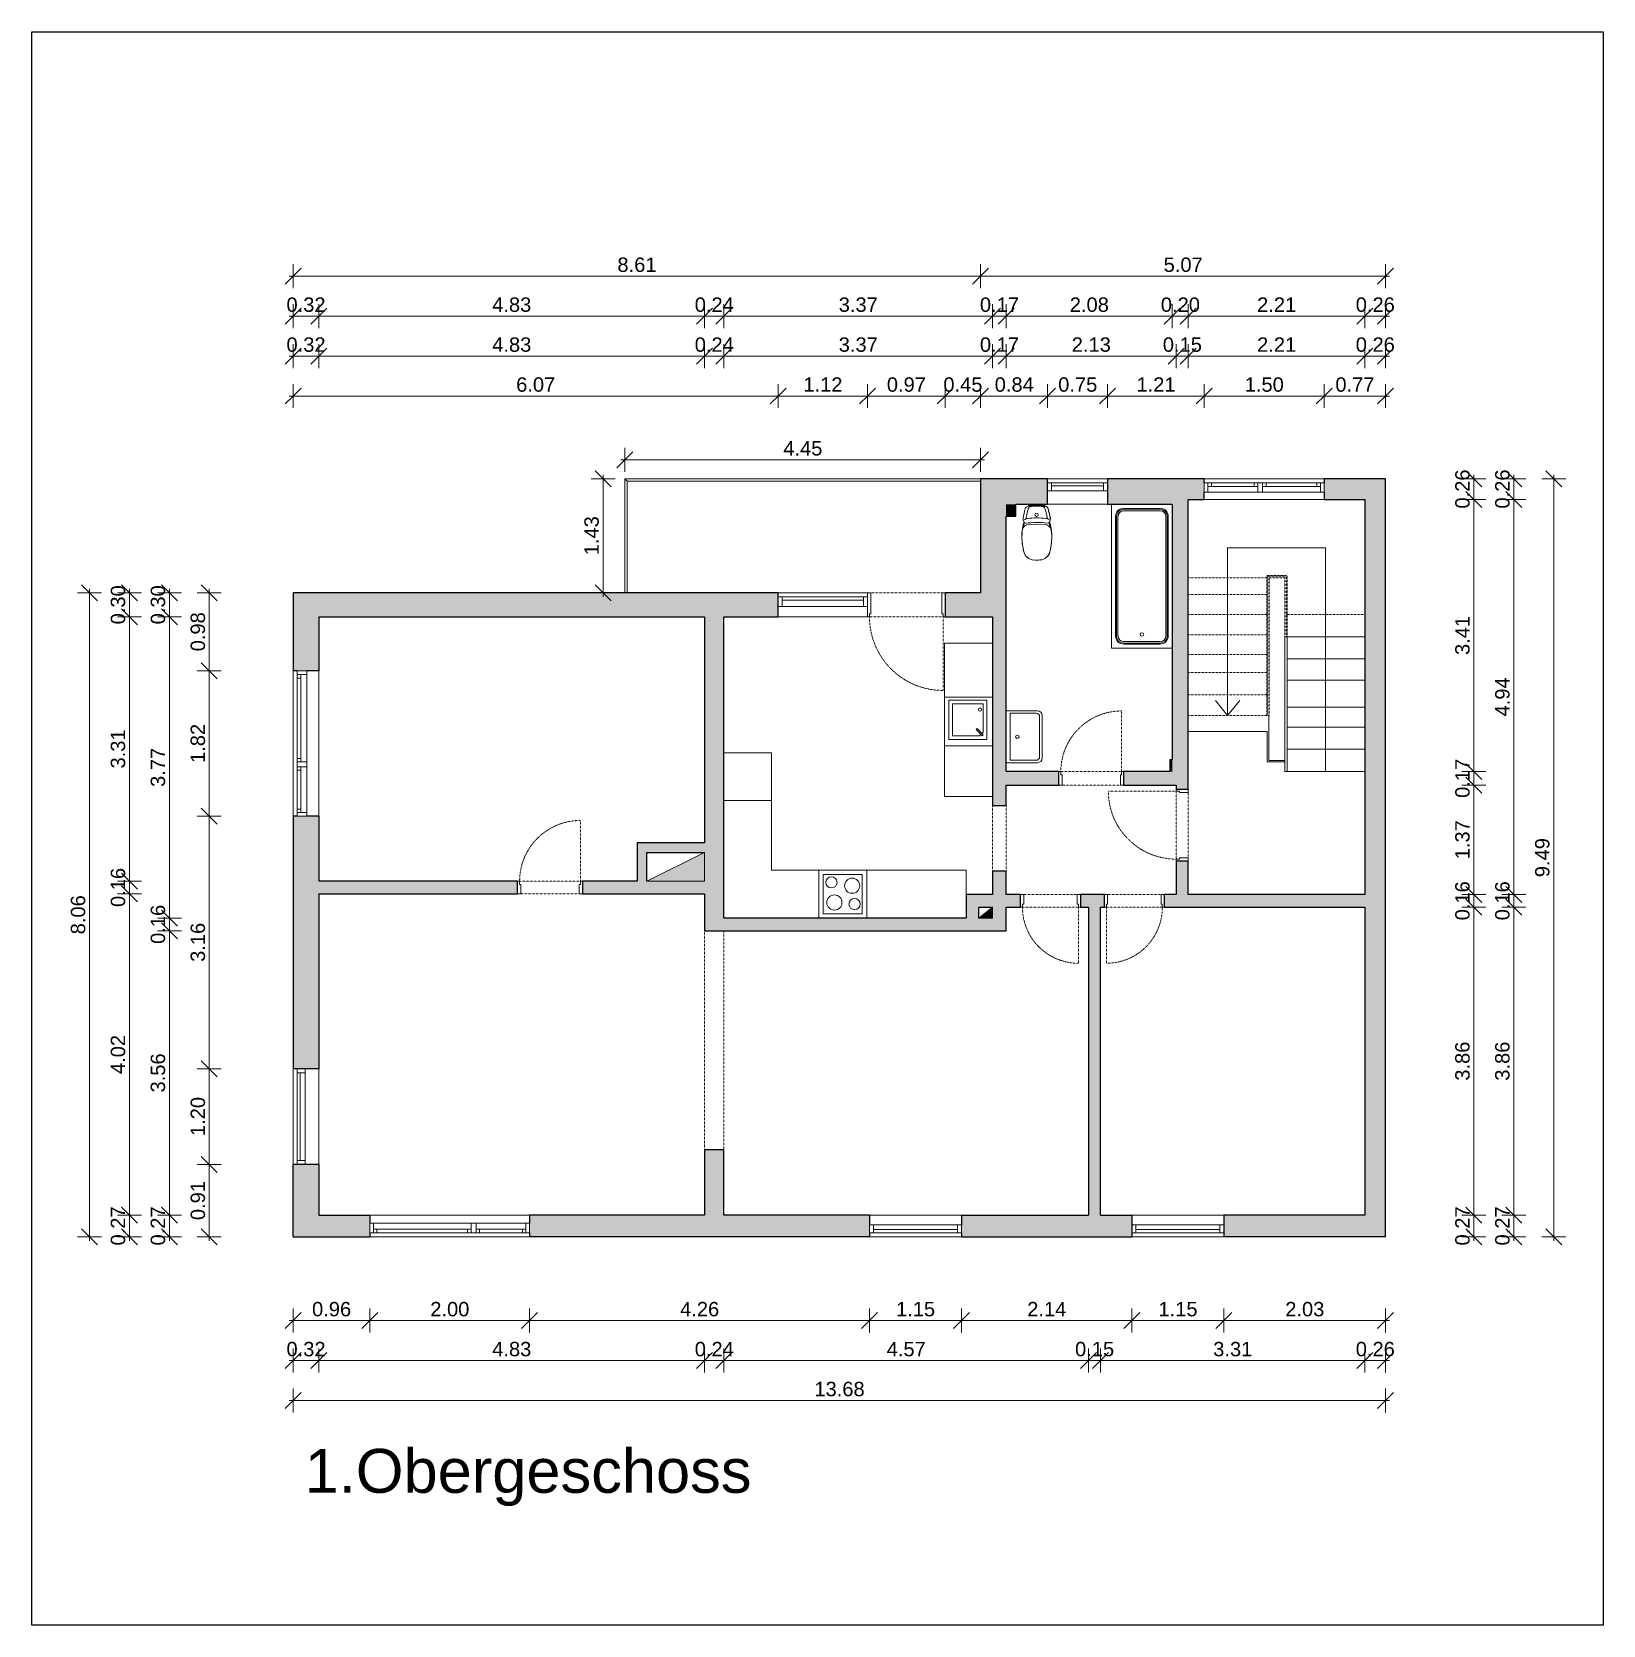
# Model space of a CAD drawing. Header units: metres. Extents: x -21 to 15208, y -63 to 7094.
# Drawn here: x 4825 to 6792, y 993 to 2988 of the extents above; entities that cross this region are included whole.
import ezdxf

# ---------------------------------------------------------------- set-up
doc = ezdxf.new("R2010")
doc.units = ezdxf.units.M
doc.header["$LTSCALE"] = 50
for name, pattern in [('Dash 1_5', [0.0012, 0.0006, -0.0006]), ('Dash dot', [0.005, 0.002, -0.0015, 0, -0.0015]), ('Overhead', [0.003969, 0.002381, -0.001587])]:
    doc.linetypes.add(name, pattern=pattern)
for name, color, linetype, lineweight in [('A-ANNO-DIMS', 250, 'Continuous', 5), ('A-ANNO-NOTE', 131, 'Continuous', 13), ('A-DETL', 250, 'Continuous', 9), ('A-DETL-GENF', 250, 'Continuous', 13), ('A-DETL-THIN', 250, 'Continuous', 9), ('A-DOOR-FRAM', 250, 'Continuous', 9), ('A-FLOR-HRAL', 250, 'Continuous', 9), ('A-FLOR-HRAL-MBND', 250, 'Overhead', 9), ('A-GLAZ', 250, 'Continuous', 9), ('I-WALL', 250, 'Continuous', 9), ('P-SANR-FIXT', 250, 'Continuous', 9), ('S-STRS-MBND', 250, 'Overhead', 9)]:
    doc.layers.add(name, color=color, linetype=linetype, lineweight=lineweight)
doc.layers.add('A-WALL-PATT', color=7, linetype='Continuous', lineweight=9, true_color=0x3c424d)
doc.layers.add('ADS_Flächen', color=82, linetype='Continuous', plot=False)
doc.styles.add('Arial', font='arial.ttf')
doc.styles.add('Arial_1', font='arial.ttf')

msp = doc.modelspace()

# ---------------------------------------------------------------- texts
at = {"layer": 'A-ANNO-DIMS', "lineweight": 9, "char_height": 18, "attachment_point": 1, "line_spacing_factor": 0.941778, "style": 'Arial_1'}
for s, insert, width in [('8.61', (5558.4631, 2705.2458), 58.314888), ('5.07', (6242.2467, 2705.2458), 58.314888), ('0.32', (5144.1794, 2655.2458), 58.314888), ('4.83', (5401.7131, 2655.2458), 58.314888), ('0.24', (5655.2467, 2655.2458), 58.314888), ('3.37', (5835.4967, 2655.2458), 58.314888), ('0.17', (6012.2467, 2655.2458), 58.314888), ('2.08', (6124.7467, 2655.2458), 58.314888), ('0.20', (6238.7467, 2655.2458), 58.314888), ('2.21', (6359.2467, 2655.2458), 58.314888), ('0.26', (6482.7467, 2655.2458), 58.314888), ('0.32', (5144.1794, 2605.2458), 58.314888), ('4.83', (5401.7131, 2605.2458), 58.314888), ('0.24', (5655.2467, 2605.2458), 58.314888), ('3.37', (5835.4967, 2605.2458), 58.314888), ('0.17', (6012.2467, 2605.2458), 58.314888), ('2.13', (6127.2467, 2605.2458), 58.314888), ('0.15', (6241.2467, 2605.2458), 58.314888), ('2.21', (6359.2467, 2605.2458), 58.314888), ('0.26', (6482.7467, 2605.2458), 58.314888), ('6.07', (5431.7131, 2555.2458), 58.314888), ('1.12', (5791.2467, 2555.2458), 58.314888), ('0.97', (5895.7467, 2555.2458), 58.314888), ('0.45', (5966.4967, 2555.2458), 58.314888), ('0.84', (6030.7467, 2555.2458), 58.314888), ('0.75', (6110.2467, 2555.2458), 58.314888), ('1.21', (6208.2467, 2555.2458), 58.314888), ('1.50', (6343.7467, 2555.2458), 58.314888), ('0.77', (6457.2467, 2555.2458), 58.314888), ('4.45', (5766.0923, 2475.3916), 58.314888), ('0.96', (5176.1794, 1397.8292), 58.314888), ('2.00', (5324.1794, 1397.8292), 58.314888), ('4.26', (5636.9631, 1397.8292), 58.314888), ('1.15', (5907.2467, 1397.8292), 58.314888), ('2.14', (6071.4967, 1397.8292), 58.314888), ('1.15', (6235.7467, 1397.8292), 58.314888), ('2.03', (6394.4967, 1397.8292), 58.314888), ('0.32', (5144.1794, 1347.8292), 58.314888), ('4.83', (5401.7131, 1347.8292), 58.314888), ('0.24', (5655.2467, 1347.8292), 58.314888), ('4.57', (5895.5548, 1347.8292), 58.314888), ('0.15', (6131.3628, 1347.8292), 58.314888), ('3.31', (6304.3048, 1347.8292), 58.314888), ('0.26', (6482.7467, 1347.8292), 58.314888), ('13.68', (5805.041, 1297.8292), 74.92785)]:
    msp.add_mtext(s, dxfattribs=dict(at, insert=insert, width=width))
at = {"layer": 'A-ANNO-DIMS', "lineweight": 9, "char_height": 18, "width": 58.314888, "attachment_point": 1, "rotation": 90, "line_spacing_factor": 0.941778, "style": 'Arial_1'}
for s, insert in [('0.26', (6607.2455, 2391.0082)), ('0.26', (6657.2455, 2391.0082)), ('1.43', (5517.0623, 2332.508)), ('0.30', (4924.1733, 2246.0082)), ('0.30', (4974.1733, 2246.0082)), ('0.98', (5024.1733, 2212.2582)), ('3.41', (6607.2455, 2207.6705)), ('4.94', (6657.2455, 2130.7688)), ('1.82', (5024.1733, 2072.5082)), ('3.31', (4924.1733, 2065.6102)), ('3.77', (4974.1733, 2042.5251)), ('0.17', (6607.2455, 2028.8327)), ('1.37', (6607.2455, 1951.9311)), ('9.49', (6707.2455, 1929.5082)), ('0.16', (4924.1733, 1892.2123)), ('0.16', (6607.2455, 1875.5295)), ('0.16', (6657.2455, 1875.5295)), ('8.06', (4874.1733, 1858.0082)), ('0.16', (4974.1733, 1846.0419)), ('3.16', (5024.1733, 1823.5082)), ('4.02', (4924.1733, 1683.1102)), ('3.86', (6607.2455, 1674.7688)), ('3.86', (6657.2455, 1674.7688)), ('3.56', (4974.1733, 1660.0251)), ('1.20', (5024.1733, 1605.5082)), ('0.91', (5024.1733, 1500.2582)), ('0.27', (4924.1733, 1468.5082)), ('0.27', (4974.1733, 1468.5082)), ('0.27', (6607.2455, 1468.5082)), ('0.27', (6657.2455, 1468.5082))]:
    msp.add_mtext(s, dxfattribs=dict(at, insert=insert))

# ---------------------------------------------------------------- blocks, each defined once
blk = doc.blocks.new('025_E-Window Two Panel - 1550-8082770-03 1_ Obergeschoss')
at = {"layer": 'A-GLAZ'}
for p, q in [((-75, 8), (75, 8)), ((-75, -4), (-75, 8)), ((-75, 8), (75, 8)), ((-70.5, 8), (-70.5, -4)), ((-70.5, 3.5), (-8, 3.5)), ((-66, 8), (-66, 3.5)), ((-66, 8), (-12.5, 8)), ((-66, 3.5), (-12.5, 3.5)), ((-12.5, 8), (-12.5, 3.5)), ((-8, 8), (-8, -4)), ((-2, 8), (-2, -4)), ((-2, 3.5), (70.5, 3.5)), ((1.5, 8), (65, 8)), ((2.5, 8), (2.5, 3.5)), ((2.5, 3.5), (66, 3.5)), ((66, 8), (66, 3.5)), ((70.5, 8), (70.5, -4)), ((75, -4), (75, 8)), ((75, -4), (-75, -4)), ((-75, -4), (75, -4))]:
    blk.add_line(p, q, dxfattribs=at)
blk = doc.blocks.new('A_Fixed - 11501111-8089017-03 1_ Obergeschoss')
at = {"layer": 'A-GLAZ', "lineweight": 13}
for p, q in [((-52.8, 1.5), (-47.8, 1.5)), ((-52.8, -8.5), (-52.8, 1.5)), ((-47.8, 1.5), (-47.8, -8.5)), ((-47.8, 1.5), (57.2, 1.5)), ((57.2, 1.5), (62.2, 1.5)), ((57.2, -8.5), (57.2, 1.5)), ((62.2, 1.5), (62.2, -8.5)), ((-47.8, -8.5), (-52.8, -8.5)), ((-47.8, -4.5), (57.2, -4.5)), ((-47.8, -8.5), (-47.8, -4.5)), ((57.2, -8.5), (-47.8, -8.5)), ((57.2, -4.5), (57.2, -8.5)), ((62.2, -8.5), (57.2, -8.5))]:
    blk.add_line(p, q, dxfattribs=at)
blk = doc.blocks.new('A_Fixed - 11501111-8089089-03 1_ Obergeschoss')
at = {"layer": 'A-GLAZ', "lineweight": 13}
for p, q in [((-47.8, 8.5), (-52.8, 8.5)), ((-47.8, -1.5), (-47.8, 8.5)), ((57.2, 8.5), (-47.8, 8.5)), ((-47.8, 8.5), (-47.8, 4.5)), ((-47.8, 4.5), (57.2, 4.5)), ((62.2, 8.5), (57.2, 8.5)), ((57.2, 8.5), (57.2, -1.5)), ((57.2, 4.5), (57.2, 8.5)), ((-52.8, -1.5), (-47.8, -1.5)), ((-47.8, -1.5), (57.2, -1.5)), ((57.2, -1.5), (62.2, -1.5))]:
    blk.add_line(p, q, dxfattribs=at)
blk = doc.blocks.new('025_E-Window Two Panel - 2000 4-8086894-03 1_ Obergeschoss')
at = {"layer": 'A-GLAZ'}
for p, q in [((-100, 8.5), (100, 8.5)), ((-100, -3.5), (-100, 8.5)), ((-100, 8.5), (100, 8.5)), ((-95.5, 8.5), (-95.5, -3.5)), ((-95.5, 4), (-33, 4)), ((-91, 8.5), (-91, 4)), ((-91, 8.5), (-37.5, 8.5)), ((-91, 4), (-37.5, 4)), ((-37.5, 8.5), (-37.5, 4)), ((-33, 8.5), (-33, -3.5)), ((-27, 8.5), (-27, -3.5)), ((-27, 4), (95.5, 4)), ((-23.5, 8.5), (90, 8.5)), ((-22.5, 8.5), (-22.5, 4)), ((-22.5, 4), (91, 4)), ((91, 8.5), (91, 4)), ((95.5, 8.5), (95.5, -3.5)), ((100, -3.5), (100, 8.5)), ((100, -3.5), (-100, -3.5)), ((-100, -3.5), (100, -3.5))]:
    blk.add_line(p, q, dxfattribs=at)
blk = doc.blocks.new('025_E-Window Two Panel - 1800 10-8086736-03 1_ Obergeschoss')
at = {"layer": 'A-GLAZ'}
for p, q in [((-91, 11), (91, 11)), ((-91, -1), (-91, 11)), ((-91, 11), (91, 11)), ((-86.5, 11), (-86.5, -1)), ((-86.5, 6.5), (-29, 6.5)), ((-82, 11), (-82, 6.5)), ((-82, 11), (-33.5, 11)), ((-82, 6.5), (-33.5, 6.5)), ((-33.5, 11), (-33.5, 6.5)), ((-29, 11), (-29, -1)), ((-23, 11), (-23, -1)), ((-23, 6.5), (86.5, 6.5)), ((-19.5, 11), (81, 11)), ((-18.5, 11), (-18.5, 6.5)), ((-18.5, 6.5), (82, 6.5)), ((82, 11), (82, 6.5)), ((86.5, 11), (86.5, -1)), ((91, -1), (91, 11)), ((91, -1), (-91, -1)), ((-91, -1), (91, -1))]:
    blk.add_line(p, q, dxfattribs=at)
blk = doc.blocks.new('A_Fixed - 1200-8087066-03 1_ Obergeschoss')
at = {"layer": 'A-GLAZ', "lineweight": 13}
for p, q in [((-47.8, 11), (-52.8, 11)), ((-52.8, 1), (-47.8, 1)), ((-47.8, 1), (-47.8, 11)), ((62.2, 11), (-47.8, 11)), ((-47.8, 11), (-47.8, 7)), ((-47.8, 7), (62.2, 7)), ((-47.8, 1), (62.2, 1)), ((67.2, 11), (62.2, 11)), ((62.2, 11), (62.2, 1)), ((62.2, 7), (62.2, 11)), ((62.2, 1), (67.2, 1))]:
    blk.add_line(p, q, dxfattribs=at)
blk = doc.blocks.new('A_Fixed - 1150-8085671-03 1_ Obergeschoss')
at = {"layer": 'A-GLAZ', "lineweight": 13}
for p, q in [((-47.8, 10), (-52.8, 10)), ((-47.8, -2), (-47.8, 10)), ((54.2, 10), (-47.8, 10)), ((-47.8, 10), (-47.8, 6)), ((-47.8, 6), (54.2, 6)), ((59.2, 10), (54.2, 10)), ((54.2, 10), (54.2, -2)), ((54.2, 6), (54.2, 10)), ((-52.8, -2), (-47.8, -2)), ((-47.8, -2), (54.2, -2)), ((54.2, -2), (59.2, -2))]:
    blk.add_line(p, q, dxfattribs=at)
blk = doc.blocks.new('A-Wash-basin - 400x600 2-6847758-03 1_ Obergeschoss')
at = {"layer": 'P-SANR-FIXT'}
for p, q in [((-32.5, 0), (-32.5, -39.2)), ((27.9, 0), (-12.7, 0)), ((32.5, -39.2), (32.5, 0)), ((29.5, -5), (-29.5, -5)), ((-29.5, -37.7), (-29.5, -5)), ((29.5, -5), (29.5, -35.3)), ((29.5, -37.7), (29.5, -35.3)), ((-26.7, -45), (26.7, -45)), ((-25.2, -42), (25.2, -42))]:
    blk.add_line(p, q, dxfattribs=at)
blk.add_circle((0, -14), 2.15, dxfattribs=at)
for centre, radius, start, end in [((-26.7, -39.2), 5.78, 180, 270), ((-25.2, -37.7), 4.28, 180, 270), ((25.2, -37.7), 4.28, 270, 0), ((26.7, -39.2), 5.78, 270, 360)]:
    blk.add_arc(centre, radius, start, end, dxfattribs=at)
blk = doc.blocks.new('shower trey - 1700x750-8091370-03 1_ Obergeschoss')
at = {"layer": 'P-SANR-FIXT'}
for p, q in [((-111.1, 10), (-111.1, 86)), ((-111.1, 86), (68.9, 86)), ((68.9, 86), (-111.1, 86)), ((-111.1, 86), (-111.1, 10)), ((-95.9, 81), (-14.7, 81)), ((-95.9, 81), (-15.5, 81)), ((-15.5, 81), (53.8, 81)), ((-14.7, 81), (53.8, 81)), ((-106.1, 25.2), (-106.1, 70.8)), ((-106.1, 25.2), (-106.1, 70.8)), ((-104.8, 70.8), (-104.8, 25.2)), ((-103, 70.8), (-103, 25.2)), ((-103, 25.2), (-103, 70.8)), ((-15.5, 79.8), (-95.9, 79.8)), ((-17.3, 78), (-95.9, 78)), ((-95.9, 78), (-15.5, 78)), ((53.8, 78), (-17.3, 78)), ((53.8, 79.8), (-15.5, 79.8)), ((-15.5, 78), (53.8, 78)), ((60.9, 25.2), (60.9, 70.8)), ((60.9, 70.8), (60.9, 25.2)), ((62.7, 25.2), (62.7, 70.8)), ((63.9, 70.8), (63.9, 25.2)), ((63.9, 70.8), (63.9, 25.2)), ((-95.9, 18), (-21.9, 18)), ((-18.5, 18), (-95.9, 18)), ((-95.9, 16.2), (-18.5, 16.2)), ((-12.1, 15), (-95.9, 15)), ((-18.5, 15), (-95.9, 15)), ((-21.9, 18), (53.8, 18)), ((53.8, 18), (-18.5, 18)), ((-18.5, 16.2), (53.8, 16.2)), ((53.8, 15), (-18.5, 15)), ((53.8, 15), (-12.1, 15))]:
    blk.add_line(p, q, dxfattribs=at)
for centre, radius, start, end in [((-95.9, 70.8), 10.2, 90, 180), ((-95.9, 70.8), 10.2, 90, 180), ((53.8, 70.8), 10.2, 0, 90), ((53.8, 70.8), 10.2, 0, 90), ((-95.9, 70.8), 8.91, 90, 180), ((-95.9, 70.8), 7.12, 90, 180), ((-95.9, 70.8), 7.12, 90, 180), ((53.8, 70.8), 8.91, 360, 90), ((53.8, 70.8), 7.12, 360, 90), ((53.8, 70.8), 7.12, 0, 90), ((-94, 48), 2.22, 90, 270), ((-94, 48), 2.22, 270, 90), ((-95.9, 25.2), 10.2, 180, 270), ((-95.9, 25.2), 10.2, 180, 270), ((-95.9, 25.2), 8.91, 180, 270), ((-95.9, 25.2), 7.12, 180, 270), ((-95.9, 25.2), 7.12, 180, 270), ((53.8, 25.2), 10.2, 270, 0), ((53.8, 25.2), 7.12, 270, 360), ((53.8, 25.2), 8.91, 270, 360), ((53.8, 25.2), 7.12, 270, 0), ((53.8, 25.2), 10.2, 270, 0)]:
    blk.add_arc(centre, radius, start, end, dxfattribs=at)
blk = doc.blocks.new('A-Toilet-Floor Ifo - A-Toilet-Floor Ifo-6430603-03 1_ Obergeschoss')
at = {"layer": 'P-SANR-FIXT'}
for p, q in [((-10.8, -5), (10.2, -5)), ((-0.1, -5), (-0.3, -5)), ((-17, -23.3), (-16.1, -26)), ((-17, -23.3), (-16.1, -26)), ((-15.7, -26.6), (-16.6, -31.9)), ((-13.4, -21.5), (-15.5, -22.8)), ((9.3, -28.5), (-9.8, -28.6)), ((13, -21.3), (15.1, -22.6)), ((13, -21.3), (15.1, -22.6)), ((15.3, -26.5), (16.2, -31.7)), ((15.6, -25.8), (16.6, -23.1)), ((15.7, -26.2), (16.8, -23.2))]:
    blk.add_line(p, q, dxfattribs=at)
blk.add_circle((-0.4, -16.5), 2, dxfattribs=at)
for centre, radius, start, end in [((70.3, -33.6), 88.4, 163.7578, 171.6673), ((70.3, -33.6), 88.4, 163.7578, 171.6673), ((-11, -9.7), 3.62, 100.8651, 168.0131), ((-11, -9.7), 3.62, 100.8651, 168.0131), ((82.1, -34.9), 96.5, 164.7668, 171.1494), ((0, -66.7), 61.7, 90.2681, 100.8651), ((0, -66.7), 61.7, 90.2681, 100.8651), ((-7.7, -9.9), 3.35, 104.4695, 172.6371), ((-0.2, -39.1), 33.5, 76.0583, 104.4695), ((0, -66.7), 61.7, 79.549, 90.2681), ((0, -66.7), 61.7, 79.6626, 90.2681), ((7.1, -9.9), 3.35, 7.8906, 76.0583), ((-82.4, -35.6), 96.5, 9.3783, 15.7609), ((10.4, -9.6), 3.62, 12.5146, 79.6626), ((10.7, -9.6), 3.62, 12.2507, 82.4295), ((11.7, -20.1), 1.06, 248.4312, 9.3783), ((-70.7, -34.3), 88.4, 8.8604, 16.7699), ((-70.5, -34), 88.4, 8.5966, 16.5061), ((51.6, -44.2), 70.4, 173.5784, 195.4372), ((51.7, -44.4), 70.4, 165.874, 195.1734), ((-9.7, -37.3), 8.75, 90.2639, 173.5784), ((-12.5, -21.8), 4.72, 167.4119, 197.4582), ((-12.5, -21.8), 4.72, 167.4119, 197.4582), ((0, -162), 135.8, 96.299, 97.0173), ((-14.7, -25.7), 1.39, 192.5664, 261.9924), ((-14.7, -25.7), 1.39, 192.5664, 276.325), ((0.4, -162), 135.8, 84.2027, 96.325), ((-12.2, -20.2), 1.06, 171.1494, 292.0965), ((0.2, -132), 111.5, 84.2628, 96.2528), ((9.4, -37.2), 8.75, 6.9493, 90.2639), ((14.3, -25.5), 1.39, 264.2027, 347.9613), ((14.5, -25.6), 1.39, 263.9388, 334.1569), ((0, -162), 135.8, 82.9827, 83.9388), ((-51.8, -44.7), 70.4, 345.0905, 6.9493), ((-51.7, -44.4), 70.4, 344.8266, 14.126), ((12, -21.7), 4.72, 343.0695, 13.1158), ((12.3, -21.8), 4.72, 342.8057, 12.8519), ((-3.2, -59.7), 13.5, 193.7897, 266.8248), ((-3.2, -59.7), 13.5, 194.0536, 267.0887), ((0, -2.8), 70.4, 266.8248, 273.1752), ((-0.3, -2.8), 70.4, 267.0887, 273.439), ((3.1, -59.6), 13.5, 273.439, 346.4741), ((3.2, -59.7), 13.5, 273.1752, 346.2103)]:
    blk.add_arc(centre, radius, start, end, dxfattribs=at)
blk = doc.blocks.new('A_Fixed - 750-8085052-03 1_ Obergeschoss')
at = {"layer": 'A-GLAZ', "lineweight": 13}
for p, q in [((-52.8, -1), (-47.8, -1)), ((-47.8, -11), (-52.8, -11)), ((-47.8, -1), (-47.8, -11)), ((-47.8, -1), (17.2, -1)), ((-47.8, -7), (17.2, -7)), ((-47.8, -11), (-47.8, -7)), ((17.2, -11), (-47.8, -11)), ((17.2, -1), (22.2, -1)), ((17.2, -11), (17.2, -1)), ((17.2, -7), (17.2, -11)), ((22.2, -11), (17.2, -11))]:
    blk.add_line(p, q, dxfattribs=at)
blk = doc.blocks.new('Railing - Railing-8093201-03 1_ Obergeschoss')
at = {"layer": 'A-FLOR-HRAL'}
for p, q in [((537.9, 2655), (92.6, 2655)), ((92.6, 2655), (95.6, 2652)), ((92.6, 2655), (92.6, 2512)), ((95.6, 2652), (537.9, 2652)), ((95.6, 2512), (95.6, 2652))]:
    blk.add_line(p, q, dxfattribs=at)
blk = doc.blocks.new('Railing - Railing-8114372-03 1_ Obergeschoss')
at = {"layer": 'A-FLOR-HRAL'}
for p, q in [((920.5, 2457.3), (918.7, 2457.3)), ((920.5, 2457.3), (918.7, 2457.3)), ((918.7, 2288.5), (918.7, 2457.3)), ((921.7, 2457.3), (920.5, 2457.3)), ((921.7, 2457.3), (920.5, 2457.3)), ((921.7, 2288.5), (921.7, 2457.3)), ((921.7, 2288.5), (918.7, 2288.5))]:
    blk.add_line(p, q, dxfattribs=at)
at = {"layer": 'A-FLOR-HRAL-MBND'}
for p, q in [((896.3, 2534.1), (896.3, 2358.8)), ((921.7, 2534.1), (896.3, 2534.1)), ((896.3, 2534.1), (896.3, 2358.8)), ((921.7, 2534.1), (896.3, 2534.1)), ((921.7, 2484.9), (921.7, 2534.1)), ((921.7, 2484.9), (921.7, 2534.1)), ((899.3, 2531.1), (899.3, 2358.8)), ((918.7, 2531.1), (899.3, 2531.1)), ((899.3, 2531.1), (899.3, 2358.8)), ((918.7, 2531.1), (899.3, 2531.1)), ((918.7, 2484.9), (918.7, 2531.1)), ((918.7, 2484.9), (918.7, 2531.1)), ((918.7, 2457.3), (918.7, 2484.9)), ((918.7, 2457.3), (918.7, 2484.9)), ((921.7, 2457.3), (921.7, 2484.9)), ((921.7, 2457.3), (921.7, 2484.9)), ((899.3, 2358.8), (896.3, 2358.8)), ((899.3, 2358.8), (896.3, 2358.8))]:
    blk.add_line(p, q, dxfattribs=at)
blk = doc.blocks.new('A-wallopening - 910x2100-8092937-03 1_ Obergeschoss')
at = {"layer": 'A-DETL', "linetype": 'Dash 1_5'}
for p, q in [((-34.3, 8.5), (47.7, 8.5)), ((-34.3, -8.5), (47.7, -8.5))]:
    blk.add_line(p, q, dxfattribs=at)
blk = doc.blocks.new('Plan Text - 1_Obergeschoss-4034282-03 1_ Obergeschoss')
at = {"layer": 'A-ANNO-NOTE', "lineweight": 5, "insert": (0.039, -0.302), "char_height": 0.55, "width": 6.84641, "attachment_point": 1, "style": 'Arial'}
blk.add_mtext('1.Obergeschoss', dxfattribs=at)

# ---------------------------------------------------------------- hatches: boundary and pattern name
at = {"layer": 'A-DETL-GENF'}
for points in [[(5667.5446, 1924.5102), (5667.5446, 1960.4049), (5595.3045, 1924.5102)], [(6011.0446, 1878.3398), (6028.0446, 1878.3398), (6028.0446, 1891.8273)]]:
    msp.add_hatch(color=256, dxfattribs=at).paths.add_polyline_path(points)
at = {"layer": 'A-WALL-PATT'}
h = msp.add_hatch(color=256, dxfattribs=at)
h.paths.add_polyline_path([(6057.0446, 2396.306), (6097.0446, 2396.306), (6097.0446, 2428.306), (6013.0446, 2428.306), (6013.0446, 2396.306), (6045.0446, 2396.306)])
h.paths.add_polyline_path([(6263.0446, 2396.306), (6263.0446, 2428.306), (6172.0446, 2428.306), (6172.0446, 2396.306), (6253.0446, 2396.306)])
h = msp.add_hatch(color=256, dxfattribs=at)
h.paths.add_polyline_path([(6494.041, 2402.306), (6494.0446, 2402.306), (6494.041, 2428.306), (6443.0446, 2428.306), (6443.0446, 2402.306)])
h.paths.add_polyline_path([(6263.0446, 2402.306), (6293.0446, 2402.306), (6293.0446, 2428.306), (6263.0446, 2428.306)])
for points in [[(6520.0446, 1506.306), (6520.0446, 2428.306), (6494.0446, 2428.306), (6494.0446, 1506.306)], [(6013.0446, 2285.306), (6045.0446, 2285.306), (6045.0446, 2396.306), (6013.0446, 2396.306), (6013.0446, 2300.6768)], [(6057.0446, 2381.306), (6057.0446, 2396.306), (6045.0446, 2396.306), (6045.0446, 2381.306)], [(6253.0446, 2053.1306), (6273.0446, 2053.1306), (6273.0446, 2402.306), (6263.0446, 2402.306), (6263.0446, 2396.306), (6253.0446, 2396.306), (6253.0446, 2061.6306)], [(5691.5446, 1862.3398), (5691.5446, 2255.306), (5667.5446, 2255.306), (5667.5446, 1862.3398)], [(6250.0446, 2061.6306), (6253.0446, 2061.6306), (6253.0446, 2076.6306), (6250.0446, 2076.6306)], [(5583.3045, 1924.5102), (5595.3045, 1924.5102), (5595.3045, 1972.4049), (5583.3045, 1972.4049), (5583.3045, 1960.4049)], [(5667.5446, 1960.4049), (5667.5446, 1972.4049), (5595.3045, 1972.4049), (5595.3045, 1960.4049)], [(6007.9363, 1878.3398), (6011.0446, 1878.3398), (6011.0446, 1907.8273), (5995.0446, 1907.8273), (5995.0446, 1878.3398)], [(6028.0446, 1862.3398), (6028.0446, 1878.3398), (5691.5446, 1878.3398), (5691.5446, 1862.3398), (5845.9014, 1862.3398)], [(6148.1607, 1506.306), (6163.1607, 1506.306), (6163.1607, 1891.8273), (6148.1607, 1891.8273), (6148.1607, 1864.5668)], [(5667.5446, 1506.306), (5691.5446, 1506.306), (5691.5446, 1588.306), (5667.5446, 1588.306)], [(5184.4773, 1479.306), (5184.4773, 1520.4095), (5182.9105, 1520.4095), (5182.9105, 1479.306)], [(5184.4773, 1479.306), (5248.4773, 1479.306), (5248.4773, 1506.306), (5184.4773, 1506.306), (5184.4773, 1484.306)]]:
    msp.add_hatch(color=256, dxfattribs=at).paths.add_polyline_path(points)
h = msp.add_hatch(color=256, dxfattribs=at)
h.paths.add_polyline_path([(5152.4773, 1479.306), (5182.9105, 1479.306), (5182.9105, 1520.4095), (5184.4773, 1520.4095), (5184.4773, 1569.806), (5152.4773, 1569.806), (5152.4773, 1506.306)])
h.paths.add_polyline_path([(5152.4773, 1689.806), (5184.4773, 1689.806), (5184.4773, 2005.806), (5152.4773, 2005.806), (5152.4773, 1864.5668)])
h.paths.add_polyline_path([(5152.4773, 2187.806), (5184.4773, 2187.806), (5184.4773, 2285.306), (5152.4773, 2285.306)])
h = msp.add_hatch(color=256, dxfattribs=at)
h.paths.add_polyline_path([(6028.0446, 2255.306), (6045.0446, 2255.306), (6045.0446, 2285.306), (5968.5446, 2285.306), (5968.5446, 2255.306), (6007.9363, 2255.306)])
h.paths.add_polyline_path([(5197.7619, 2255.306), (5759.5446, 2255.306), (5759.5446, 2285.306), (5184.4773, 2285.306), (5184.4773, 2255.306)])
h = msp.add_hatch(color=256, dxfattribs=at)
h.paths.add_polyline_path([(6045.0446, 1862.3398), (6045.0446, 1891.8273), (6028.0446, 1891.8273), (6028.0446, 1862.3398)])
h.paths.add_polyline_path([(6028.0446, 1907.8273), (6045.0446, 1907.8273), (6045.0446, 1937.2701), (6028.0446, 1937.2701)])
h.paths.add_polyline_path([(6045.0446, 2019.2701), (6045.0446, 2255.306), (6028.0446, 2255.306), (6028.0446, 2019.2701)])
h = msp.add_hatch(color=256, dxfattribs=at)
h.paths.add_polyline_path([(6192.0446, 2044.6306), (6258.0446, 2044.6306), (6258.0446, 2053.1306), (6253.0446, 2053.1306), (6253.0446, 2061.6306), (6192.0446, 2061.6306)])
h.paths.add_polyline_path([(6111.0446, 2044.6306), (6111.0446, 2061.6306), (6045.0446, 2061.6306), (6045.0446, 2044.6306)])
h = msp.add_hatch(color=256, dxfattribs=at)
h.paths.add_polyline_path([(6273.0446, 1907.8273), (6273.0446, 1949.6306), (6258.0446, 1949.6306), (6258.0446, 1907.8273)])
h.paths.add_polyline_path([(6258.0446, 2039.6306), (6273.0446, 2039.6306), (6273.0446, 2053.1306), (6258.0446, 2053.1306), (6258.0446, 2044.6306)])
h = msp.add_hatch(color=256, dxfattribs=at)
h.paths.add_polyline_path([(5667.5446, 1908.5102), (5667.5446, 1924.5102), (5514.5446, 1924.5102), (5514.5446, 1908.5102), (5595.3045, 1908.5102)])
h.paths.add_polyline_path([(5197.7619, 1908.5102), (5433.5446, 1908.5102), (5433.5446, 1924.5102), (5184.4773, 1924.5102), (5184.4773, 1908.5102)])
h = msp.add_hatch(color=256, dxfattribs=at)
h.paths.add_polyline_path([(6494.041, 1891.8273), (6494.0446, 1891.8273), (6494.041, 1907.8273), (6243.1026, 1907.8273), (6243.1026, 1891.8273)])
h.paths.add_polyline_path([(6063.0446, 1891.8273), (6063.0446, 1907.8273), (6011.0446, 1907.8273), (6011.0446, 1891.8273), (6028.0446, 1891.8273)])
h.paths.add_polyline_path([(6138.0446, 1891.8273), (6168.1026, 1891.8273), (6168.1026, 1907.8273), (6138.0446, 1907.8273)])
h = msp.add_hatch(color=256, dxfattribs=at)
h.paths.add_polyline_path([(6520.0446, 1479.306), (6520.0446, 1506.306), (6317.5446, 1506.306), (6317.5446, 1479.306)])
h.paths.add_polyline_path([(5989.0446, 1479.306), (6202.5446, 1479.306), (6202.5446, 1506.306), (5989.0446, 1506.306), (5989.0446, 1484.306)])
h.paths.add_polyline_path([(5845.9014, 1479.306), (5874.0446, 1479.306), (5874.0446, 1506.306), (5448.4773, 1506.306), (5448.4773, 1479.306)])

# ---------------------------------------------------------------- linework, layer by layer
at = {"layer": 'A-ANNO-DIMS', "lineweight": 9}
for p, q in [((5152.4773, 2681.8777), (5152.4773, 2696.8777)), ((6013.0446, 2681.8777), (6013.0446, 2696.8777)), ((6013.0446, 2681.8777), (6013.0446, 2696.8777)), ((6520.0446, 2681.8777), (6520.0446, 2696.8777)), ((5152.4773, 2681.8777), (5142.4773, 2671.8777)), ((5147.4773, 2681.8777), (6013.0446, 2681.8777)), ((5152.4773, 2681.8777), (5162.4773, 2691.8777)), ((5152.4773, 2681.8777), (5152.4773, 2666.8777)), ((6013.0446, 2681.8777), (6003.0446, 2671.8777)), ((6013.0446, 2681.8777), (6003.0446, 2671.8777)), ((6013.0446, 2681.8777), (6023.0446, 2691.8777)), ((6013.0446, 2681.8777), (6023.0446, 2691.8777)), ((6013.0446, 2681.8777), (6013.0446, 2666.8777)), ((6013.0446, 2681.8777), (6525.0446, 2681.8777)), ((6013.0446, 2681.8777), (6013.0446, 2666.8777)), ((6520.0446, 2681.8777), (6510.0446, 2671.8777)), ((6520.0446, 2681.8777), (6530.0446, 2691.8777)), ((6520.0446, 2681.8777), (6520.0446, 2666.8777)), ((5152.4773, 2631.8777), (5152.4773, 2646.8777)), ((5152.4773, 2631.8777), (5162.4773, 2641.8777)), ((5184.4773, 2631.8777), (5184.4773, 2646.8777)), ((5184.4773, 2631.8777), (5184.4773, 2646.8777)), ((5184.4773, 2631.8777), (5194.4773, 2641.8777)), ((5184.4773, 2631.8777), (5194.4773, 2641.8777)), ((5667.5446, 2631.8777), (5667.5446, 2646.8777)), ((5667.5446, 2631.8777), (5667.5446, 2646.8777)), ((5667.5446, 2631.8777), (5677.5446, 2641.8777)), ((5667.5446, 2631.8777), (5677.5446, 2641.8777)), ((5691.5446, 2631.8777), (5691.5446, 2646.8777)), ((5691.5446, 2631.8777), (5691.5446, 2646.8777)), ((5691.5446, 2631.8777), (5701.5446, 2641.8777)), ((5691.5446, 2631.8777), (5701.5446, 2641.8777)), ((6028.0446, 2631.8777), (6028.0446, 2646.8777)), ((6028.0446, 2631.8777), (6028.0446, 2646.8777)), ((6028.0446, 2631.8777), (6038.0446, 2641.8777)), ((6028.0446, 2631.8777), (6038.0446, 2641.8777)), ((6045.0446, 2631.8777), (6045.0446, 2646.8777)), ((6045.0446, 2631.8777), (6045.0446, 2646.8777)), ((6045.0446, 2631.8777), (6055.0446, 2641.8777)), ((6045.0446, 2631.8777), (6055.0446, 2641.8777)), ((6253.0446, 2631.8777), (6253.0446, 2646.8777)), ((6253.0446, 2631.8777), (6253.0446, 2646.8777)), ((6253.0446, 2631.8777), (6263.0446, 2641.8777)), ((6253.0446, 2631.8777), (6263.0446, 2641.8777)), ((6273.0446, 2631.8777), (6273.0446, 2646.8777)), ((6273.0446, 2631.8777), (6273.0446, 2646.8777)), ((6273.0446, 2631.8777), (6283.0446, 2641.8777)), ((6273.0446, 2631.8777), (6283.0446, 2641.8777)), ((6494.0446, 2631.8777), (6494.0446, 2646.8777)), ((6494.0446, 2631.8777), (6494.0446, 2646.8777)), ((6494.0446, 2631.8777), (6504.0446, 2641.8777)), ((6494.0446, 2631.8777), (6504.0446, 2641.8777)), ((6520.0446, 2631.8777), (6520.0446, 2646.8777)), ((6520.0446, 2631.8777), (6530.0446, 2641.8777)), ((5152.4773, 2631.8777), (5142.4773, 2621.8777)), ((5147.4773, 2631.8777), (5184.4773, 2631.8777)), ((5152.4773, 2631.8777), (5152.4773, 2616.8777)), ((5184.4773, 2631.8777), (5174.4773, 2621.8777)), ((5184.4773, 2631.8777), (5174.4773, 2621.8777)), ((5184.4773, 2631.8777), (5184.4773, 2616.8777)), ((5184.4773, 2631.8777), (5667.5446, 2631.8777)), ((5184.4773, 2631.8777), (5184.4773, 2616.8777)), ((5667.5446, 2631.8777), (5657.5446, 2621.8777)), ((5667.5446, 2631.8777), (5657.5446, 2621.8777)), ((5667.5446, 2631.8777), (5667.5446, 2616.8777)), ((5667.5446, 2631.8777), (5691.5446, 2631.8777)), ((5667.5446, 2631.8777), (5667.5446, 2616.8777)), ((5691.5446, 2631.8777), (5681.5446, 2621.8777)), ((5691.5446, 2631.8777), (5681.5446, 2621.8777)), ((5691.5446, 2631.8777), (5691.5446, 2616.8777)), ((5691.5446, 2631.8777), (6028.0446, 2631.8777)), ((5691.5446, 2631.8777), (5691.5446, 2616.8777)), ((6028.0446, 2631.8777), (6018.0446, 2621.8777)), ((6028.0446, 2631.8777), (6018.0446, 2621.8777)), ((6028.0446, 2631.8777), (6028.0446, 2616.8777)), ((6028.0446, 2631.8777), (6045.0446, 2631.8777)), ((6028.0446, 2631.8777), (6028.0446, 2616.8777)), ((6045.0446, 2631.8777), (6035.0446, 2621.8777)), ((6045.0446, 2631.8777), (6035.0446, 2621.8777)), ((6045.0446, 2631.8777), (6045.0446, 2616.8777)), ((6045.0446, 2631.8777), (6253.0446, 2631.8777)), ((6045.0446, 2631.8777), (6045.0446, 2616.8777)), ((6253.0446, 2631.8777), (6243.0446, 2621.8777)), ((6253.0446, 2631.8777), (6243.0446, 2621.8777)), ((6253.0446, 2631.8777), (6253.0446, 2616.8777)), ((6253.0446, 2631.8777), (6273.0446, 2631.8777)), ((6253.0446, 2631.8777), (6253.0446, 2616.8777)), ((6273.0446, 2631.8777), (6263.0446, 2621.8777)), ((6273.0446, 2631.8777), (6263.0446, 2621.8777)), ((6273.0446, 2631.8777), (6273.0446, 2616.8777)), ((6273.0446, 2631.8777), (6494.0446, 2631.8777)), ((6273.0446, 2631.8777), (6273.0446, 2616.8777)), ((6494.0446, 2631.8777), (6484.0446, 2621.8777)), ((6494.0446, 2631.8777), (6484.0446, 2621.8777)), ((6494.0446, 2631.8777), (6494.0446, 2616.8777)), ((6494.0446, 2631.8777), (6525.0446, 2631.8777)), ((6494.0446, 2631.8777), (6494.0446, 2616.8777)), ((6520.0446, 2631.8777), (6510.0446, 2621.8777)), ((6520.0446, 2631.8777), (6520.0446, 2616.8777)), ((5152.4773, 2581.8777), (5152.4773, 2596.8777)), ((5184.4773, 2581.8777), (5184.4773, 2596.8777)), ((5184.4773, 2581.8777), (5184.4773, 2596.8777)), ((5667.5446, 2581.8777), (5667.5446, 2596.8777)), ((5667.5446, 2581.8777), (5667.5446, 2596.8777)), ((5691.5446, 2581.8777), (5691.5446, 2596.8777)), ((5691.5446, 2581.8777), (5691.5446, 2596.8777)), ((6028.0446, 2581.8777), (6028.0446, 2596.8777)), ((6028.0446, 2581.8777), (6028.0446, 2596.8777)), ((6045.0446, 2581.8777), (6045.0446, 2596.8777)), ((6045.0446, 2581.8777), (6045.0446, 2596.8777)), ((6258.0446, 2581.8777), (6258.0446, 2596.8777)), ((6258.0446, 2581.8777), (6258.0446, 2596.8777)), ((6273.0446, 2581.8777), (6273.0446, 2596.8777)), ((6273.0446, 2581.8777), (6273.0446, 2596.8777)), ((6494.0446, 2581.8777), (6494.0446, 2596.8777)), ((6494.0446, 2581.8777), (6494.0446, 2596.8777)), ((6520.0446, 2581.8777), (6520.0446, 2596.8777)), ((5152.4773, 2581.8777), (5142.4773, 2571.8777)), ((5147.4773, 2581.8777), (5184.4773, 2581.8777)), ((5152.4773, 2581.8777), (5162.4773, 2591.8777)), ((5152.4773, 2581.8777), (5152.4773, 2566.8777)), ((5184.4773, 2581.8777), (5174.4773, 2571.8777)), ((5184.4773, 2581.8777), (5174.4773, 2571.8777)), ((5184.4773, 2581.8777), (5194.4773, 2591.8777)), ((5184.4773, 2581.8777), (5194.4773, 2591.8777)), ((5184.4773, 2581.8777), (5184.4773, 2566.8777)), ((5184.4773, 2581.8777), (5667.5446, 2581.8777)), ((5184.4773, 2581.8777), (5184.4773, 2566.8777)), ((5667.5446, 2581.8777), (5657.5446, 2571.8777)), ((5667.5446, 2581.8777), (5657.5446, 2571.8777)), ((5667.5446, 2581.8777), (5677.5446, 2591.8777)), ((5667.5446, 2581.8777), (5677.5446, 2591.8777)), ((5667.5446, 2581.8777), (5667.5446, 2566.8777)), ((5667.5446, 2581.8777), (5691.5446, 2581.8777)), ((5667.5446, 2581.8777), (5667.5446, 2566.8777)), ((5691.5446, 2581.8777), (5681.5446, 2571.8777)), ((5691.5446, 2581.8777), (5681.5446, 2571.8777)), ((5691.5446, 2581.8777), (5701.5446, 2591.8777)), ((5691.5446, 2581.8777), (5701.5446, 2591.8777)), ((5691.5446, 2581.8777), (5691.5446, 2566.8777)), ((5691.5446, 2581.8777), (6028.0446, 2581.8777)), ((5691.5446, 2581.8777), (5691.5446, 2566.8777)), ((6028.0446, 2581.8777), (6018.0446, 2571.8777)), ((6028.0446, 2581.8777), (6018.0446, 2571.8777)), ((6028.0446, 2581.8777), (6038.0446, 2591.8777)), ((6028.0446, 2581.8777), (6038.0446, 2591.8777)), ((6028.0446, 2581.8777), (6028.0446, 2566.8777)), ((6028.0446, 2581.8777), (6045.0446, 2581.8777)), ((6028.0446, 2581.8777), (6028.0446, 2566.8777)), ((6045.0446, 2581.8777), (6035.0446, 2571.8777)), ((6045.0446, 2581.8777), (6035.0446, 2571.8777)), ((6045.0446, 2581.8777), (6055.0446, 2591.8777)), ((6045.0446, 2581.8777), (6055.0446, 2591.8777)), ((6045.0446, 2581.8777), (6045.0446, 2566.8777)), ((6045.0446, 2581.8777), (6258.0446, 2581.8777)), ((6045.0446, 2581.8777), (6045.0446, 2566.8777)), ((6258.0446, 2581.8777), (6248.0446, 2571.8777)), ((6258.0446, 2581.8777), (6248.0446, 2571.8777)), ((6258.0446, 2581.8777), (6268.0446, 2591.8777)), ((6258.0446, 2581.8777), (6268.0446, 2591.8777)), ((6258.0446, 2581.8777), (6258.0446, 2566.8777)), ((6258.0446, 2581.8777), (6273.0446, 2581.8777)), ((6258.0446, 2581.8777), (6258.0446, 2566.8777)), ((6273.0446, 2581.8777), (6263.0446, 2571.8777)), ((6273.0446, 2581.8777), (6263.0446, 2571.8777)), ((6273.0446, 2581.8777), (6283.0446, 2591.8777)), ((6273.0446, 2581.8777), (6283.0446, 2591.8777)), ((6273.0446, 2581.8777), (6273.0446, 2566.8777)), ((6273.0446, 2581.8777), (6494.0446, 2581.8777)), ((6273.0446, 2581.8777), (6273.0446, 2566.8777)), ((6494.0446, 2581.8777), (6484.0446, 2571.8777)), ((6494.0446, 2581.8777), (6484.0446, 2571.8777)), ((6494.0446, 2581.8777), (6504.0446, 2591.8777)), ((6494.0446, 2581.8777), (6504.0446, 2591.8777)), ((6494.0446, 2581.8777), (6494.0446, 2566.8777)), ((6494.0446, 2581.8777), (6525.0446, 2581.8777)), ((6494.0446, 2581.8777), (6494.0446, 2566.8777)), ((6520.0446, 2581.8777), (6510.0446, 2571.8777)), ((6520.0446, 2581.8777), (6530.0446, 2591.8777)), ((6520.0446, 2581.8777), (6520.0446, 2566.8777)), ((5152.4773, 2531.8777), (5152.4773, 2546.8777)), ((5152.4773, 2531.8777), (5162.4773, 2541.8777)), ((5759.5446, 2531.8777), (5759.5446, 2546.8777)), ((5759.5446, 2531.8777), (5759.5446, 2546.8777)), ((5759.5446, 2531.8777), (5769.5446, 2541.8777)), ((5759.5446, 2531.8777), (5769.5446, 2541.8777)), ((5871.5446, 2531.8777), (5871.5446, 2546.8777)), ((5871.5446, 2531.8777), (5871.5446, 2546.8777)), ((5871.5446, 2531.8777), (5881.5446, 2541.8777)), ((5871.5446, 2531.8777), (5881.5446, 2541.8777)), ((5968.5446, 2531.8777), (5968.5446, 2546.8777)), ((5968.5446, 2531.8777), (5968.5446, 2546.8777)), ((5968.5446, 2531.8777), (5978.5446, 2541.8777)), ((5968.5446, 2531.8777), (5978.5446, 2541.8777)), ((6013.0446, 2531.8777), (6013.0446, 2546.8777)), ((6013.0446, 2531.8777), (6013.0446, 2546.8777)), ((6013.0446, 2531.8777), (6023.0446, 2541.8777)), ((6013.0446, 2531.8777), (6023.0446, 2541.8777)), ((6097.0446, 2531.8777), (6097.0446, 2546.8777)), ((6097.0446, 2531.8777), (6097.0446, 2546.8777)), ((6097.0446, 2531.8777), (6107.0446, 2541.8777)), ((6097.0446, 2531.8777), (6107.0446, 2541.8777)), ((6172.0446, 2531.8777), (6172.0446, 2546.8777)), ((6172.0446, 2531.8777), (6172.0446, 2546.8777)), ((6172.0446, 2531.8777), (6182.0446, 2541.8777)), ((6172.0446, 2531.8777), (6182.0446, 2541.8777)), ((6293.0446, 2531.8777), (6293.0446, 2546.8777)), ((6293.0446, 2531.8777), (6293.0446, 2546.8777)), ((6293.0446, 2531.8777), (6303.0446, 2541.8777)), ((6293.0446, 2531.8777), (6303.0446, 2541.8777)), ((6443.0446, 2531.8777), (6443.0446, 2546.8777)), ((6443.0446, 2531.8777), (6443.0446, 2546.8777)), ((6443.0446, 2531.8777), (6453.0446, 2541.8777)), ((6443.0446, 2531.8777), (6453.0446, 2541.8777)), ((6520.0446, 2531.8777), (6520.0446, 2546.8777)), ((6520.0446, 2531.8777), (6530.0446, 2541.8777)), ((5152.4773, 2531.8777), (5142.4773, 2521.8777)), ((5147.4773, 2531.8777), (5759.5446, 2531.8777)), ((5152.4773, 2531.8777), (5152.4773, 2516.8777)), ((5759.5446, 2531.8777), (5749.5446, 2521.8777)), ((5759.5446, 2531.8777), (5749.5446, 2521.8777)), ((5759.5446, 2531.8777), (5759.5446, 2516.8777)), ((5759.5446, 2531.8777), (5871.5446, 2531.8777)), ((5759.5446, 2531.8777), (5759.5446, 2516.8777)), ((5871.5446, 2531.8777), (5861.5446, 2521.8777)), ((5871.5446, 2531.8777), (5861.5446, 2521.8777)), ((5871.5446, 2531.8777), (5871.5446, 2516.8777)), ((5871.5446, 2531.8777), (5968.5446, 2531.8777)), ((5871.5446, 2531.8777), (5871.5446, 2516.8777)), ((5968.5446, 2531.8777), (5958.5446, 2521.8777)), ((5968.5446, 2531.8777), (5958.5446, 2521.8777)), ((5968.5446, 2531.8777), (5968.5446, 2516.8777)), ((5968.5446, 2531.8777), (6013.0446, 2531.8777)), ((5968.5446, 2531.8777), (5968.5446, 2516.8777)), ((6013.0446, 2531.8777), (6003.0446, 2521.8777)), ((6013.0446, 2531.8777), (6003.0446, 2521.8777)), ((6013.0446, 2531.8777), (6013.0446, 2516.8777)), ((6013.0446, 2531.8777), (6097.0446, 2531.8777)), ((6013.0446, 2531.8777), (6013.0446, 2516.8777)), ((6097.0446, 2531.8777), (6087.0446, 2521.8777)), ((6097.0446, 2531.8777), (6087.0446, 2521.8777)), ((6097.0446, 2531.8777), (6097.0446, 2516.8777)), ((6097.0446, 2531.8777), (6172.0446, 2531.8777)), ((6097.0446, 2531.8777), (6097.0446, 2516.8777)), ((6172.0446, 2531.8777), (6162.0446, 2521.8777)), ((6172.0446, 2531.8777), (6162.0446, 2521.8777)), ((6172.0446, 2531.8777), (6172.0446, 2516.8777)), ((6172.0446, 2531.8777), (6293.0446, 2531.8777)), ((6172.0446, 2531.8777), (6172.0446, 2516.8777)), ((6293.0446, 2531.8777), (6283.0446, 2521.8777)), ((6293.0446, 2531.8777), (6283.0446, 2521.8777)), ((6293.0446, 2531.8777), (6293.0446, 2516.8777)), ((6293.0446, 2531.8777), (6443.0446, 2531.8777)), ((6293.0446, 2531.8777), (6293.0446, 2516.8777)), ((6443.0446, 2531.8777), (6433.0446, 2521.8777)), ((6443.0446, 2531.8777), (6433.0446, 2521.8777)), ((6443.0446, 2531.8777), (6443.0446, 2516.8777)), ((6443.0446, 2531.8777), (6525.0446, 2531.8777)), ((6443.0446, 2531.8777), (6443.0446, 2516.8777)), ((6520.0446, 2531.8777), (6510.0446, 2521.8777)), ((6520.0446, 2531.8777), (6520.0446, 2516.8777)), ((5567.7358, 2452.0235), (5567.7358, 2467.0235)), ((5567.7358, 2452.0235), (5577.7358, 2462.0235)), ((6013.0446, 2452.0235), (6013.0446, 2467.0235)), ((6013.0446, 2452.0235), (6023.0446, 2462.0235)), ((5540.4304, 2428.3057), (5530.4304, 2438.3057)), ((5540.4304, 2433.3057), (5540.4304, 2280.306)), ((5567.7358, 2452.0235), (5557.7358, 2442.0235)), ((5562.7358, 2452.0235), (6018.0446, 2452.0235)), ((5567.7358, 2452.0235), (5567.7358, 2437.0235)), ((6013.0446, 2452.0235), (6003.0446, 2442.0235)), ((6013.0446, 2452.0235), (6013.0446, 2437.0235)), ((6630.6136, 2428.306), (6620.6136, 2438.306)), ((6630.6136, 2433.306), (6630.6136, 2402.306)), ((6680.6136, 2428.306), (6670.6136, 2438.306)), ((6680.6136, 2433.306), (6680.6136, 2402.306)), ((6730.6136, 2428.306), (6720.6136, 2438.306)), ((6730.6136, 2433.306), (6730.6136, 1474.306)), ((5540.4304, 2428.3057), (5525.4304, 2428.3057)), ((5540.4304, 2428.3057), (5550.4304, 2418.3057)), ((5540.4304, 2428.3057), (5555.4304, 2428.3057)), ((6630.6136, 2428.306), (6615.6136, 2428.306)), ((6630.6136, 2428.306), (6640.6136, 2418.306)), ((6630.6136, 2428.306), (6645.6136, 2428.306)), ((6680.6136, 2428.306), (6665.6136, 2428.306)), ((6680.6136, 2428.306), (6690.6136, 2418.306)), ((6680.6136, 2428.306), (6695.6136, 2428.306)), ((6730.6136, 2428.306), (6715.6136, 2428.306)), ((6730.6136, 2428.306), (6740.6136, 2418.306)), ((6730.6136, 2428.306), (6745.6136, 2428.306)), ((6630.6136, 2402.306), (6615.6136, 2402.306)), ((6630.6136, 2402.306), (6615.6136, 2402.306)), ((6630.6136, 2402.306), (6620.6136, 2412.306)), ((6630.6136, 2402.306), (6620.6136, 2412.306)), ((6630.6136, 2402.306), (6640.6136, 2392.306)), ((6630.6136, 2402.306), (6645.6136, 2402.306)), ((6630.6136, 2402.306), (6630.6136, 2061.6306)), ((6630.6136, 2402.306), (6640.6136, 2392.306)), ((6630.6136, 2402.306), (6645.6136, 2402.306)), ((6680.6136, 2402.306), (6665.6136, 2402.306)), ((6680.6136, 2402.306), (6665.6136, 2402.306)), ((6680.6136, 2402.306), (6670.6136, 2412.306)), ((6680.6136, 2402.306), (6670.6136, 2412.306)), ((6680.6136, 2402.306), (6690.6136, 2392.306)), ((6680.6136, 2402.306), (6695.6136, 2402.306)), ((6680.6136, 2402.306), (6680.6136, 1907.8273)), ((6680.6136, 2402.306), (6690.6136, 2392.306)), ((6680.6136, 2402.306), (6695.6136, 2402.306)), ((4897.5415, 2285.306), (4887.5415, 2295.306)), ((4947.5415, 2285.306), (4937.5415, 2295.306)), ((4997.5415, 2285.306), (4987.5415, 2295.306)), ((5047.5415, 2285.306), (5037.5415, 2295.306)), ((5540.4304, 2285.306), (5530.4304, 2295.306)), ((4897.5415, 2285.306), (4882.5415, 2285.306)), ((4897.5415, 1474.306), (4897.5415, 2290.306)), ((4897.5415, 2285.306), (4907.5415, 2275.306)), ((4897.5415, 2285.306), (4912.5415, 2285.306)), ((4947.5415, 2285.306), (4932.5415, 2285.306)), ((4947.5415, 2290.306), (4947.5415, 2255.306)), ((4947.5415, 2285.306), (4957.5415, 2275.306)), ((4947.5415, 2285.306), (4962.5415, 2285.306)), ((4997.5415, 2285.306), (4982.5415, 2285.306)), ((4997.5415, 2255.306), (4997.5415, 2290.306)), ((4997.5415, 2285.306), (5007.5415, 2275.306)), ((4997.5415, 2285.306), (5012.5415, 2285.306)), ((5047.5415, 2285.306), (5032.5415, 2285.306)), ((5047.5415, 2290.306), (5047.5415, 2187.806)), ((5047.5415, 2285.306), (5057.5415, 2275.306)), ((5047.5415, 2285.306), (5062.5415, 2285.306)), ((5540.4304, 2285.306), (5525.4304, 2285.306)), ((5540.4304, 2285.306), (5550.4304, 2275.306)), ((5540.4304, 2285.306), (5555.4304, 2285.306)), ((4947.5415, 2255.306), (4932.5415, 2255.306)), ((4947.5415, 2255.306), (4932.5415, 2255.306)), ((4947.5415, 2255.306), (4937.5415, 2265.306)), ((4947.5415, 2255.306), (4937.5415, 2265.306)), ((4947.5415, 2255.306), (4957.5415, 2245.306)), ((4947.5415, 2255.306), (4962.5415, 2255.306)), ((4947.5415, 2255.306), (4947.5415, 1924.5102)), ((4947.5415, 2255.306), (4957.5415, 2245.306)), ((4947.5415, 2255.306), (4962.5415, 2255.306)), ((4997.5415, 2255.306), (4982.5415, 2255.306)), ((4997.5415, 2255.306), (4982.5415, 2255.306)), ((4997.5415, 2255.306), (4987.5415, 2265.306)), ((4997.5415, 2255.306), (4987.5415, 2265.306)), ((4997.5415, 1878.3398), (4997.5415, 2255.306)), ((4997.5415, 2255.306), (5007.5415, 2245.306)), ((4997.5415, 2255.306), (5012.5415, 2255.306)), ((4997.5415, 2255.306), (5007.5415, 2245.306)), ((4997.5415, 2255.306), (5012.5415, 2255.306)), ((5047.5415, 2187.806), (5037.5415, 2197.806)), ((5047.5415, 2187.806), (5037.5415, 2197.806)), ((5047.5415, 2187.806), (5032.5415, 2187.806)), ((5047.5415, 2187.806), (5032.5415, 2187.806)), ((5047.5415, 2187.806), (5057.5415, 2177.806)), ((5047.5415, 2187.806), (5062.5415, 2187.806)), ((5047.5415, 2187.806), (5047.5415, 2005.806)), ((5047.5415, 2187.806), (5057.5415, 2177.806)), ((5047.5415, 2187.806), (5062.5415, 2187.806)), ((6630.6136, 2061.6306), (6615.6136, 2061.6306)), ((6630.6136, 2061.6306), (6615.6136, 2061.6306)), ((6630.6136, 2061.6306), (6620.6136, 2071.6306)), ((6630.6136, 2061.6306), (6620.6136, 2071.6306)), ((6630.6136, 2044.6306), (6620.6136, 2054.6306)), ((6630.6136, 2044.6306), (6620.6136, 2054.6306)), ((6630.6136, 2061.6306), (6640.6136, 2051.6306)), ((6630.6136, 2061.6306), (6645.6136, 2061.6306)), ((6630.6136, 2061.6306), (6630.6136, 2044.6306)), ((6630.6136, 2061.6306), (6640.6136, 2051.6306)), ((6630.6136, 2061.6306), (6645.6136, 2061.6306)), ((6630.6136, 2044.6306), (6615.6136, 2044.6306)), ((6630.6136, 2044.6306), (6615.6136, 2044.6306)), ((6630.6136, 2044.6306), (6640.6136, 2034.6306)), ((6630.6136, 2044.6306), (6645.6136, 2044.6306)), ((6630.6136, 2044.6306), (6630.6136, 1907.8273)), ((6630.6136, 2044.6306), (6640.6136, 2034.6306)), ((6630.6136, 2044.6306), (6645.6136, 2044.6306)), ((5047.5415, 2005.806), (5037.5415, 2015.806)), ((5047.5415, 2005.806), (5037.5415, 2015.806)), ((5047.5415, 2005.806), (5032.5415, 2005.806)), ((5047.5415, 2005.806), (5032.5415, 2005.806)), ((5047.5415, 2005.806), (5057.5415, 1995.806)), ((5047.5415, 2005.806), (5062.5415, 2005.806)), ((5047.5415, 2005.806), (5047.5415, 1689.806)), ((5047.5415, 2005.806), (5057.5415, 1995.806)), ((5047.5415, 2005.806), (5062.5415, 2005.806)), ((4947.5415, 1924.5102), (4932.5415, 1924.5102)), ((4947.5415, 1924.5102), (4932.5415, 1924.5102)), ((4947.5415, 1924.5102), (4937.5415, 1934.5102)), ((4947.5415, 1924.5102), (4937.5415, 1934.5102)), ((4947.5415, 1908.5102), (4937.5415, 1918.5102)), ((4947.5415, 1908.5102), (4937.5415, 1918.5102)), ((4947.5415, 1924.5102), (4957.5415, 1914.5102)), ((4947.5415, 1924.5102), (4962.5415, 1924.5102)), ((4947.5415, 1924.5102), (4947.5415, 1908.5102)), ((4947.5415, 1924.5102), (4957.5415, 1914.5102)), ((4947.5415, 1924.5102), (4962.5415, 1924.5102)), ((6630.6136, 1907.8273), (6620.6136, 1917.8273)), ((6630.6136, 1907.8273), (6620.6136, 1917.8273)), ((6680.6136, 1907.8273), (6670.6136, 1917.8273)), ((6680.6136, 1907.8273), (6670.6136, 1917.8273)), ((4947.5415, 1908.5102), (4932.5415, 1908.5102)), ((4947.5415, 1908.5102), (4932.5415, 1908.5102)), ((4947.5415, 1908.5102), (4957.5415, 1898.5102)), ((4947.5415, 1908.5102), (4962.5415, 1908.5102)), ((4947.5415, 1908.5102), (4947.5415, 1506.306)), ((4947.5415, 1908.5102), (4957.5415, 1898.5102)), ((4947.5415, 1908.5102), (4962.5415, 1908.5102)), ((6630.6136, 1907.8273), (6615.6136, 1907.8273)), ((6630.6136, 1907.8273), (6615.6136, 1907.8273)), ((6630.6136, 1891.8273), (6620.6136, 1901.8273)), ((6630.6136, 1891.8273), (6620.6136, 1901.8273)), ((6630.6136, 1907.8273), (6640.6136, 1897.8273)), ((6630.6136, 1907.8273), (6645.6136, 1907.8273)), ((6630.6136, 1907.8273), (6630.6136, 1891.8273)), ((6630.6136, 1907.8273), (6640.6136, 1897.8273)), ((6630.6136, 1907.8273), (6645.6136, 1907.8273)), ((6680.6136, 1907.8273), (6665.6136, 1907.8273)), ((6680.6136, 1907.8273), (6665.6136, 1907.8273)), ((6680.6136, 1891.8273), (6670.6136, 1901.8273)), ((6680.6136, 1891.8273), (6670.6136, 1901.8273)), ((6680.6136, 1907.8273), (6690.6136, 1897.8273)), ((6680.6136, 1907.8273), (6695.6136, 1907.8273)), ((6680.6136, 1907.8273), (6680.6136, 1891.8273)), ((6680.6136, 1907.8273), (6690.6136, 1897.8273)), ((6680.6136, 1907.8273), (6695.6136, 1907.8273)), ((4997.5415, 1878.3398), (4982.5415, 1878.3398)), ((4997.5415, 1878.3398), (4982.5415, 1878.3398)), ((4997.5415, 1878.3398), (4987.5415, 1888.3398)), ((4997.5415, 1878.3398), (4987.5415, 1888.3398)), ((4997.5415, 1862.3398), (4997.5415, 1878.3398)), ((4997.5415, 1878.3398), (5007.5415, 1868.3398)), ((4997.5415, 1878.3398), (5012.5415, 1878.3398)), ((4997.5415, 1878.3398), (5007.5415, 1868.3398)), ((4997.5415, 1878.3398), (5012.5415, 1878.3398)), ((6630.6136, 1891.8273), (6615.6136, 1891.8273)), ((6630.6136, 1891.8273), (6615.6136, 1891.8273)), ((6630.6136, 1891.8273), (6640.6136, 1881.8273)), ((6630.6136, 1891.8273), (6645.6136, 1891.8273)), ((6630.6136, 1891.8273), (6630.6136, 1506.306)), ((6630.6136, 1891.8273), (6640.6136, 1881.8273)), ((6630.6136, 1891.8273), (6645.6136, 1891.8273)), ((6680.6136, 1891.8273), (6665.6136, 1891.8273)), ((6680.6136, 1891.8273), (6665.6136, 1891.8273)), ((6680.6136, 1891.8273), (6690.6136, 1881.8273)), ((6680.6136, 1891.8273), (6695.6136, 1891.8273)), ((6680.6136, 1891.8273), (6680.6136, 1506.306)), ((6680.6136, 1891.8273), (6690.6136, 1881.8273)), ((6680.6136, 1891.8273), (6695.6136, 1891.8273)), ((4997.5415, 1862.3398), (4982.5415, 1862.3398)), ((4997.5415, 1862.3398), (4982.5415, 1862.3398)), ((4997.5415, 1862.3398), (4987.5415, 1872.3398)), ((4997.5415, 1862.3398), (4987.5415, 1872.3398)), ((4997.5415, 1506.306), (4997.5415, 1862.3398)), ((4997.5415, 1862.3398), (5007.5415, 1852.3398)), ((4997.5415, 1862.3398), (5012.5415, 1862.3398)), ((4997.5415, 1862.3398), (5007.5415, 1852.3398)), ((4997.5415, 1862.3398), (5012.5415, 1862.3398)), ((5047.5415, 1689.806), (5037.5415, 1699.806)), ((5047.5415, 1689.806), (5037.5415, 1699.806)), ((5047.5415, 1689.806), (5032.5415, 1689.806)), ((5047.5415, 1689.806), (5032.5415, 1689.806)), ((5047.5415, 1689.806), (5057.5415, 1679.806)), ((5047.5415, 1689.806), (5062.5415, 1689.806)), ((5047.5415, 1689.806), (5047.5415, 1569.806)), ((5047.5415, 1689.806), (5057.5415, 1679.806)), ((5047.5415, 1689.806), (5062.5415, 1689.806)), ((5047.5415, 1569.806), (5037.5415, 1579.806)), ((5047.5415, 1569.806), (5037.5415, 1579.806)), ((5047.5415, 1569.806), (5032.5415, 1569.806)), ((5047.5415, 1569.806), (5032.5415, 1569.806)), ((5047.5415, 1569.806), (5057.5415, 1559.806)), ((5047.5415, 1569.806), (5062.5415, 1569.806)), ((5047.5415, 1569.806), (5047.5415, 1474.306)), ((5047.5415, 1569.806), (5057.5415, 1559.806)), ((5047.5415, 1569.806), (5062.5415, 1569.806)), ((4947.5415, 1506.306), (4937.5415, 1516.306)), ((4947.5415, 1506.306), (4937.5415, 1516.306)), ((4997.5415, 1506.306), (4987.5415, 1516.306)), ((4997.5415, 1506.306), (4987.5415, 1516.306)), ((6630.6136, 1506.306), (6620.6136, 1516.306)), ((6630.6136, 1506.306), (6620.6136, 1516.306)), ((6680.6136, 1506.306), (6670.6136, 1516.306)), ((6680.6136, 1506.306), (6670.6136, 1516.306)), ((4947.5415, 1506.306), (4932.5415, 1506.306)), ((4947.5415, 1506.306), (4932.5415, 1506.306)), ((4947.5415, 1506.306), (4957.5415, 1496.306)), ((4947.5415, 1506.306), (4962.5415, 1506.306)), ((4947.5415, 1506.306), (4947.5415, 1474.306)), ((4947.5415, 1506.306), (4957.5415, 1496.306)), ((4947.5415, 1506.306), (4962.5415, 1506.306)), ((4997.5415, 1506.306), (4982.5415, 1506.306)), ((4997.5415, 1506.306), (4982.5415, 1506.306)), ((4997.5415, 1474.306), (4997.5415, 1506.306)), ((4997.5415, 1506.306), (5007.5415, 1496.306)), ((4997.5415, 1506.306), (5012.5415, 1506.306)), ((4997.5415, 1506.306), (5007.5415, 1496.306)), ((4997.5415, 1506.306), (5012.5415, 1506.306)), ((6630.6136, 1506.306), (6615.6136, 1506.306)), ((6630.6136, 1506.306), (6615.6136, 1506.306)), ((6630.6136, 1506.306), (6640.6136, 1496.306)), ((6630.6136, 1506.306), (6645.6136, 1506.306)), ((6630.6136, 1506.306), (6630.6136, 1474.306)), ((6630.6136, 1506.306), (6640.6136, 1496.306)), ((6630.6136, 1506.306), (6645.6136, 1506.306)), ((6680.6136, 1506.306), (6665.6136, 1506.306)), ((6680.6136, 1506.306), (6665.6136, 1506.306)), ((6680.6136, 1506.306), (6690.6136, 1496.306)), ((6680.6136, 1506.306), (6695.6136, 1506.306)), ((6680.6136, 1506.306), (6680.6136, 1474.306)), ((6680.6136, 1506.306), (6690.6136, 1496.306)), ((6680.6136, 1506.306), (6695.6136, 1506.306)), ((4897.5415, 1479.306), (4882.5415, 1479.306)), ((4897.5415, 1479.306), (4887.5415, 1489.306)), ((4897.5415, 1479.306), (4907.5415, 1469.306)), ((4897.5415, 1479.306), (4912.5415, 1479.306)), ((4947.5415, 1479.306), (4932.5415, 1479.306)), ((4947.5415, 1479.306), (4937.5415, 1489.306)), ((4947.5415, 1479.306), (4957.5415, 1469.306)), ((4947.5415, 1479.306), (4962.5415, 1479.306)), ((4997.5415, 1479.306), (4982.5415, 1479.306)), ((4997.5415, 1479.306), (4987.5415, 1489.306)), ((4997.5415, 1479.306), (5007.5415, 1469.306)), ((4997.5415, 1479.306), (5012.5415, 1479.306)), ((5047.5415, 1479.306), (5032.5415, 1479.306)), ((5047.5415, 1479.306), (5037.5415, 1489.306)), ((5047.5415, 1479.306), (5057.5415, 1469.306)), ((5047.5415, 1479.306), (5062.5415, 1479.306)), ((6630.6136, 1479.306), (6615.6136, 1479.306)), ((6630.6136, 1479.306), (6620.6136, 1489.306)), ((6630.6136, 1479.306), (6640.6136, 1469.306)), ((6630.6136, 1479.306), (6645.6136, 1479.306)), ((6680.6136, 1479.306), (6665.6136, 1479.306)), ((6680.6136, 1479.306), (6670.6136, 1489.306)), ((6680.6136, 1479.306), (6690.6136, 1469.306)), ((6680.6136, 1479.306), (6695.6136, 1479.306)), ((6730.6136, 1479.306), (6715.6136, 1479.306)), ((6730.6136, 1479.306), (6720.6136, 1489.306)), ((6730.6136, 1479.306), (6740.6136, 1469.306)), ((6730.6136, 1479.306), (6745.6136, 1479.306)), ((5152.4773, 1374.461), (5152.4773, 1389.461)), ((5152.4773, 1374.461), (5162.4773, 1384.461)), ((5248.4773, 1374.461), (5248.4773, 1389.461)), ((5248.4773, 1374.461), (5248.4773, 1389.461)), ((5248.4773, 1374.461), (5258.4773, 1384.461)), ((5248.4773, 1374.461), (5258.4773, 1384.461)), ((5448.4773, 1374.461), (5448.4773, 1389.461)), ((5448.4773, 1374.461), (5448.4773, 1389.461)), ((5448.4773, 1374.461), (5458.4773, 1384.461)), ((5448.4773, 1374.461), (5458.4773, 1384.461)), ((5874.0446, 1374.461), (5874.0446, 1389.461)), ((5874.0446, 1374.461), (5874.0446, 1389.461)), ((5874.0446, 1374.461), (5884.0446, 1384.461)), ((5874.0446, 1374.461), (5884.0446, 1384.461)), ((5989.0446, 1374.461), (5989.0446, 1389.461)), ((5989.0446, 1374.461), (5989.0446, 1389.461)), ((5989.0446, 1374.461), (5999.0446, 1384.461)), ((5989.0446, 1374.461), (5999.0446, 1384.461)), ((6202.5446, 1374.461), (6202.5446, 1389.461)), ((6202.5446, 1374.461), (6202.5446, 1389.461)), ((6202.5446, 1374.461), (6212.5446, 1384.461)), ((6202.5446, 1374.461), (6212.5446, 1384.461)), ((6317.5446, 1374.461), (6317.5446, 1389.461)), ((6317.5446, 1374.461), (6317.5446, 1389.461)), ((6317.5446, 1374.461), (6327.5446, 1384.461)), ((6317.5446, 1374.461), (6327.5446, 1384.461)), ((6520.0446, 1374.461), (6520.0446, 1389.461)), ((6520.0446, 1374.461), (6530.0446, 1384.461)), ((5152.4773, 1374.461), (5142.4773, 1364.461)), ((5147.4773, 1374.461), (5248.4773, 1374.461)), ((5152.4773, 1374.461), (5152.4773, 1359.461)), ((5248.4773, 1374.461), (5238.4773, 1364.461)), ((5248.4773, 1374.461), (5238.4773, 1364.461)), ((5248.4773, 1374.461), (5248.4773, 1359.461)), ((5248.4773, 1374.461), (5448.4773, 1374.461)), ((5248.4773, 1374.461), (5248.4773, 1359.461)), ((5448.4773, 1374.461), (5438.4773, 1364.461)), ((5448.4773, 1374.461), (5438.4773, 1364.461)), ((5448.4773, 1374.461), (5448.4773, 1359.461)), ((5448.4773, 1374.461), (5874.0446, 1374.461)), ((5448.4773, 1374.461), (5448.4773, 1359.461)), ((5874.0446, 1374.461), (5864.0446, 1364.461)), ((5874.0446, 1374.461), (5864.0446, 1364.461)), ((5874.0446, 1374.461), (5874.0446, 1359.461)), ((5874.0446, 1374.461), (5989.0446, 1374.461)), ((5874.0446, 1374.461), (5874.0446, 1359.461)), ((5989.0446, 1374.461), (5979.0446, 1364.461)), ((5989.0446, 1374.461), (5979.0446, 1364.461)), ((5989.0446, 1374.461), (5989.0446, 1359.461)), ((5989.0446, 1374.461), (6202.5446, 1374.461)), ((5989.0446, 1374.461), (5989.0446, 1359.461)), ((6202.5446, 1374.461), (6192.5446, 1364.461)), ((6202.5446, 1374.461), (6192.5446, 1364.461)), ((6202.5446, 1374.461), (6202.5446, 1359.461)), ((6202.5446, 1374.461), (6317.5446, 1374.461)), ((6202.5446, 1374.461), (6202.5446, 1359.461)), ((6317.5446, 1374.461), (6307.5446, 1364.461)), ((6317.5446, 1374.461), (6307.5446, 1364.461)), ((6317.5446, 1374.461), (6317.5446, 1359.461)), ((6317.5446, 1374.461), (6525.0446, 1374.461)), ((6317.5446, 1374.461), (6317.5446, 1359.461)), ((6520.0446, 1374.461), (6510.0446, 1364.461)), ((6520.0446, 1374.461), (6520.0446, 1359.461)), ((5152.4773, 1324.461), (5152.4773, 1339.461)), ((5184.4773, 1324.461), (5184.4773, 1339.461)), ((5184.4773, 1324.461), (5184.4773, 1339.461)), ((5667.5446, 1324.461), (5667.5446, 1339.461)), ((5667.5446, 1324.461), (5667.5446, 1339.461)), ((5691.5446, 1324.461), (5691.5446, 1339.461)), ((5691.5446, 1324.461), (5691.5446, 1339.461)), ((6148.1607, 1324.461), (6148.1607, 1339.461)), ((6148.1607, 1324.461), (6148.1607, 1339.461)), ((6163.1607, 1324.461), (6163.1607, 1339.461)), ((6163.1607, 1324.461), (6163.1607, 1339.461)), ((6494.0446, 1324.461), (6494.0446, 1339.461)), ((6494.0446, 1324.461), (6494.0446, 1339.461)), ((6520.0446, 1324.461), (6520.0446, 1339.461)), ((5152.4773, 1324.461), (5142.4773, 1314.461)), ((5147.4773, 1324.461), (5184.4773, 1324.461)), ((5152.4773, 1324.461), (5162.4773, 1334.461)), ((5152.4773, 1324.461), (5152.4773, 1309.461)), ((5184.4773, 1324.461), (5174.4773, 1314.461)), ((5184.4773, 1324.461), (5174.4773, 1314.461)), ((5184.4773, 1324.461), (5194.4773, 1334.461)), ((5184.4773, 1324.461), (5194.4773, 1334.461)), ((5184.4773, 1324.461), (5184.4773, 1309.461)), ((5184.4773, 1324.461), (5667.5446, 1324.461)), ((5184.4773, 1324.461), (5184.4773, 1309.461)), ((5667.5446, 1324.461), (5657.5446, 1314.461)), ((5667.5446, 1324.461), (5657.5446, 1314.461)), ((5667.5446, 1324.461), (5677.5446, 1334.461)), ((5667.5446, 1324.461), (5677.5446, 1334.461)), ((5667.5446, 1324.461), (5667.5446, 1309.461)), ((5667.5446, 1324.461), (5691.5446, 1324.461)), ((5667.5446, 1324.461), (5667.5446, 1309.461)), ((5691.5446, 1324.461), (5681.5446, 1314.461)), ((5691.5446, 1324.461), (5681.5446, 1314.461)), ((5691.5446, 1324.461), (5701.5446, 1334.461)), ((5691.5446, 1324.461), (5701.5446, 1334.461)), ((5691.5446, 1324.461), (5691.5446, 1309.461)), ((5691.5446, 1324.461), (6148.1607, 1324.461)), ((5691.5446, 1324.461), (5691.5446, 1309.461)), ((6148.1607, 1324.461), (6138.1607, 1314.461)), ((6148.1607, 1324.461), (6138.1607, 1314.461)), ((6148.1607, 1324.461), (6158.1607, 1334.461)), ((6148.1607, 1324.461), (6158.1607, 1334.461)), ((6148.1607, 1324.461), (6148.1607, 1309.461)), ((6148.1607, 1324.461), (6163.1607, 1324.461)), ((6148.1607, 1324.461), (6148.1607, 1309.461)), ((6163.1607, 1324.461), (6153.1607, 1314.461)), ((6163.1607, 1324.461), (6153.1607, 1314.461)), ((6163.1607, 1324.461), (6173.1607, 1334.461)), ((6163.1607, 1324.461), (6173.1607, 1334.461)), ((6163.1607, 1324.461), (6163.1607, 1309.461)), ((6163.1607, 1324.461), (6494.0446, 1324.461)), ((6163.1607, 1324.461), (6163.1607, 1309.461)), ((6494.0446, 1324.461), (6484.0446, 1314.461)), ((6494.0446, 1324.461), (6484.0446, 1314.461)), ((6494.0446, 1324.461), (6504.0446, 1334.461)), ((6494.0446, 1324.461), (6504.0446, 1334.461)), ((6494.0446, 1324.461), (6494.0446, 1309.461)), ((6494.0446, 1324.461), (6525.0446, 1324.461)), ((6494.0446, 1324.461), (6494.0446, 1309.461)), ((6520.0446, 1324.461), (6510.0446, 1314.461)), ((6520.0446, 1324.461), (6530.0446, 1334.461)), ((6520.0446, 1324.461), (6520.0446, 1309.461)), ((5152.4773, 1274.461), (5152.4773, 1289.461)), ((5152.4773, 1274.461), (5162.4773, 1284.461)), ((6520.0446, 1274.461), (6520.0446, 1289.461)), ((6520.0446, 1274.461), (6530.0446, 1284.461)), ((5152.4773, 1274.461), (5142.4773, 1264.461)), ((5147.4773, 1274.461), (6525.0446, 1274.461)), ((5152.4773, 1274.461), (5152.4773, 1259.461)), ((6520.0446, 1274.461), (6510.0446, 1264.461)), ((6520.0446, 1274.461), (6520.0446, 1259.461))]:
    msp.add_line(p, q, dxfattribs=at)
at = {"layer": 'A-DETL', "linetype": 'Dash 1_5'}
for p, q in [((5875.5446, 2285.306), (5964.5446, 2285.306)), ((5874.0446, 2255.306), (5966.0446, 2255.306)), ((6113.5446, 2061.6306), (6189.5446, 2061.6306)), ((6115.0446, 2044.6306), (6188.0446, 2044.6306)), ((6258.0446, 1952.1306), (6258.0446, 2037.1306)), ((6273.0446, 1953.6306), (6273.0446, 2035.6306)), ((5436.0446, 1924.5102), (5512.0446, 1924.5102)), ((5437.5446, 1908.5102), (5510.5446, 1908.5102)), ((6067.0446, 1907.8273), (6134.0446, 1907.8273)), ((6239.1026, 1907.8273), (6172.1026, 1907.8273)), ((6065.5446, 1891.8273), (6135.5446, 1891.8273)), ((6240.6026, 1891.8273), (6170.6026, 1891.8273)), ((5667.5446, 1588.7869), (5667.5446, 1861.6085)), ((5691.5446, 1586.6848), (5691.5446, 1862.3398))]:
    msp.add_line(p, q, dxfattribs=at)
at = {"layer": 'A-DETL', "linetype": 'Dash dot'}
for p, q in [((5966.0446, 2255.306), (5966.0446, 2163.306)), ((6189.5446, 2061.6306), (6189.5446, 2137.6306)), ((6258.0446, 2037.1306), (6173.0446, 2037.1306)), ((5512.0446, 1924.5102), (5512.0446, 2000.5102)), ((6135.5446, 1891.8273), (6135.5446, 1821.8273)), ((6170.6026, 1891.8273), (6170.6026, 1821.8273))]:
    msp.add_line(p, q, dxfattribs=at)
for centre, radius, start, end in [((5966.0446, 2255.306), 92, 180, 270), ((6189.5446, 2061.6306), 76, 90, 180), ((6258.0446, 2037.1306), 85, 180, 270), ((5512.0446, 1924.5102), 76, 90, 180), ((6135.5446, 1891.8273), 70, 180, 270), ((6170.6026, 1891.8273), 70, 270, 0)]:
    msp.add_arc(centre, radius, start, end, dxfattribs=at)
at = {"layer": 'A-DETL-THIN'}
for p, q in [((6444.8435, 2341.8273), (6322.3435, 2341.8273)), ((6322.3435, 2341.8273), (6322.3435, 2132.12)), ((6444.8435, 2061.8273), (6444.8435, 2341.8273)), ((5968.0446, 2030.6306), (5968.0446, 2222.6306)), ((5968.0446, 2222.6306), (6028.0446, 2222.6306)), ((6494.0446, 2230.62), (6395.6424, 2230.62)), ((6396.8735, 2230.62), (6494.0446, 2230.62)), ((6396.8735, 2203.0454), (6494.0446, 2203.0454)), ((6396.8735, 2175.9995), (6494.0446, 2175.9995)), ((5968.0446, 2093.9049), (5968.0446, 2154.9049)), ((6028.0446, 2154.9049), (5968.0446, 2154.9049)), ((6028.0446, 2154.9049), (6028.0446, 2093.9049)), ((6020.8138, 2151.1024), (5973.3763, 2151.1024)), ((5973.3763, 2151.1024), (5973.3763, 2101.685)), ((6016.4209, 2146.685), (5977.9834, 2146.685)), ((5977.9834, 2146.685), (5977.9834, 2106.685)), ((6016.4209, 2111.185), (6016.4209, 2146.685)), ((6020.8138, 2101.685), (6020.8138, 2151.1024)), ((6322.3435, 2132.12), (6307.2398, 2150.7715)), ((6322.3435, 2132.12), (6337.4472, 2150.7715)), ((6396.8735, 2142.516), (6494.0446, 2142.516)), ((6008.7855, 2115.5704), (6007.4748, 2114.2597)), ((6007.4748, 2114.2597), (6015.1746, 2106.56)), ((6016.4852, 2107.8706), (6008.7855, 2115.5704)), ((6374.0446, 2075.7875), (6374.0446, 2132.2875)), ((6396.8735, 2117.4019), (6494.0446, 2117.4019)), ((5973.3763, 2101.685), (6020.8138, 2101.685)), ((5977.9834, 2106.685), (6011.9209, 2106.685)), ((6013.4852, 2108.2493), (6011.9209, 2106.685)), ((6016.4209, 2111.185), (6014.7959, 2109.56)), ((6015.1746, 2106.56), (6016.4852, 2107.8706)), ((6273.0446, 2111.7354), (6372.0446, 2111.7354)), ((6372.0446, 2111.7354), (6372.0446, 2073.7875)), ((5751.5446, 2085.3273), (5691.5446, 2085.3273)), ((5751.5446, 1938.3398), (5751.5446, 2085.3273)), ((6028.0446, 2093.9049), (5968.0446, 2093.9049)), ((6394.0334, 2075.7875), (6374.0446, 2075.7875)), ((6396.8735, 2089.8273), (6494.0446, 2089.8273)), ((6372.0446, 2073.7875), (6394.0334, 2073.7875)), ((6396.8735, 2061.8273), (6494.0446, 2061.8273)), ((5751.5446, 2025.3273), (5691.5446, 2025.3273)), ((6028.0446, 2030.6306), (5968.0446, 2030.6306)), ((5667.5446, 1960.4049), (5595.3045, 1924.5102)), ((5667.5446, 1924.5102), (5667.5446, 1960.4049)), ((5995.0446, 1938.3398), (5751.5446, 1938.3398)), ((5810.5184, 1938.3398), (5870.5184, 1938.3398)), ((5810.5184, 1878.3398), (5810.5184, 1938.3398)), ((5870.5184, 1938.3398), (5870.5184, 1878.3398)), ((5995.0446, 1907.8273), (5995.0446, 1938.3398)), ((5595.3045, 1924.5102), (5667.5446, 1924.5102)), ((5816.0184, 1932.8398), (5865.0196, 1932.8398)), ((5816.0184, 1883.8398), (5816.0184, 1932.8398)), ((5865.0196, 1932.8398), (5865.0196, 1883.8398)), ((5870.5184, 1878.3398), (5810.5184, 1878.3398)), ((5865.0196, 1883.8398), (5816.0184, 1883.8398)), ((6028.0446, 1891.8273), (6011.0446, 1878.3398)), ((6011.0446, 1878.3398), (6028.0446, 1878.3398)), ((6028.0446, 1878.3398), (6028.0446, 1891.8273))]:
    msp.add_line(p, q, dxfattribs=at)
for centre, radius in [((6012.4209, 2139.3288), 2), ((5826.3462, 1923.0004), 7), ((5852.3255, 1918.8682), 9.5), ((5830.0745, 1897.7906), 9.5), ((5855.318, 1895.8213), 7)]:
    msp.add_circle(centre, radius, dxfattribs=at)
at = {"layer": 'A-DOOR-FRAM'}
for p, q in [((5871.5446, 2285.306), (5875.5446, 2285.306)), ((5871.5446, 2255.306), (5871.5446, 2285.306)), ((5875.5446, 2285.306), (5875.5446, 2259.306)), ((5964.5446, 2285.306), (5968.5446, 2285.306)), ((5964.5446, 2259.306), (5964.5446, 2285.306)), ((5968.5446, 2285.306), (5968.5446, 2255.306)), ((5874.0446, 2255.306), (5871.5446, 2255.306)), ((5874.0446, 2259.306), (5874.0446, 2255.306)), ((5875.5446, 2259.306), (5874.0446, 2259.306)), ((5966.0446, 2259.306), (5964.5446, 2259.306)), ((5966.0446, 2255.306), (5966.0446, 2259.306)), ((5968.5446, 2255.306), (5966.0446, 2255.306)), ((6113.5446, 2061.6306), (6111.0446, 2061.6306)), ((6111.0446, 2061.6306), (6111.0446, 2044.6306)), ((6113.5446, 2057.6306), (6113.5446, 2061.6306)), ((6115.0446, 2057.6306), (6113.5446, 2057.6306)), ((6115.0446, 2044.6306), (6115.0446, 2057.6306)), ((6189.5446, 2057.6306), (6188.0446, 2057.6306)), ((6188.0446, 2057.6306), (6188.0446, 2044.6306)), ((6192.0446, 2061.6306), (6189.5446, 2061.6306)), ((6189.5446, 2061.6306), (6189.5446, 2057.6306)), ((6192.0446, 2044.6306), (6192.0446, 2061.6306)), ((6111.0446, 2044.6306), (6115.0446, 2044.6306)), ((6188.0446, 2044.6306), (6192.0446, 2044.6306)), ((6258.0446, 2039.6306), (6258.0446, 2037.1306)), ((6273.0446, 2039.6306), (6258.0446, 2039.6306)), ((6258.0446, 2037.1306), (6262.0446, 2037.1306)), ((6262.0446, 2037.1306), (6262.0446, 2035.6306)), ((6262.0446, 2035.6306), (6273.0446, 2035.6306)), ((6273.0446, 2035.6306), (6273.0446, 2039.6306)), ((6258.0446, 1952.1306), (6258.0446, 1949.6306)), ((6262.0446, 1952.1306), (6258.0446, 1952.1306)), ((6258.0446, 1949.6306), (6273.0446, 1949.6306)), ((6273.0446, 1953.6306), (6262.0446, 1953.6306)), ((6262.0446, 1953.6306), (6262.0446, 1952.1306)), ((6273.0446, 1949.6306), (6273.0446, 1953.6306)), ((5436.0446, 1924.5102), (5433.5446, 1924.5102)), ((5433.5446, 1924.5102), (5433.5446, 1908.5102)), ((5436.0446, 1920.5102), (5436.0446, 1924.5102)), ((5437.5446, 1920.5102), (5436.0446, 1920.5102)), ((5437.5446, 1908.5102), (5437.5446, 1920.5102)), ((5512.0446, 1920.5102), (5510.5446, 1920.5102)), ((5510.5446, 1920.5102), (5510.5446, 1908.5102)), ((5514.5446, 1924.5102), (5512.0446, 1924.5102)), ((5512.0446, 1924.5102), (5512.0446, 1920.5102)), ((5514.5446, 1908.5102), (5514.5446, 1924.5102)), ((5433.5446, 1908.5102), (5437.5446, 1908.5102)), ((5510.5446, 1908.5102), (5514.5446, 1908.5102)), ((6063.0446, 1907.8273), (6067.0446, 1907.8273)), ((6063.0446, 1891.8273), (6063.0446, 1907.8273)), ((6065.5446, 1895.8273), (6065.5446, 1891.8273)), ((6067.0446, 1895.8273), (6065.5446, 1895.8273)), ((6067.0446, 1907.8273), (6067.0446, 1895.8273)), ((6134.0446, 1907.8273), (6138.0446, 1907.8273)), ((6134.0446, 1895.8273), (6134.0446, 1907.8273)), ((6135.5446, 1895.8273), (6134.0446, 1895.8273)), ((6135.5446, 1891.8273), (6135.5446, 1895.8273)), ((6138.0446, 1907.8273), (6138.0446, 1891.8273)), ((6172.1026, 1907.8273), (6168.1026, 1907.8273)), ((6168.1026, 1907.8273), (6168.1026, 1891.8273)), ((6170.6026, 1891.8273), (6170.6026, 1895.8273)), ((6170.6026, 1895.8273), (6172.1026, 1895.8273)), ((6172.1026, 1895.8273), (6172.1026, 1907.8273)), ((6243.1026, 1907.8273), (6239.1026, 1907.8273)), ((6239.1026, 1907.8273), (6239.1026, 1895.8273)), ((6239.1026, 1895.8273), (6240.6026, 1895.8273)), ((6240.6026, 1895.8273), (6240.6026, 1891.8273)), ((6243.1026, 1891.8273), (6243.1026, 1907.8273)), ((6065.5446, 1891.8273), (6063.0446, 1891.8273)), ((6138.0446, 1891.8273), (6135.5446, 1891.8273)), ((6168.1026, 1891.8273), (6170.6026, 1891.8273)), ((6240.6026, 1891.8273), (6243.1026, 1891.8273))]:
    msp.add_line(p, q, dxfattribs=at)
at = {"layer": 'ADS_Flächen', "ltscale": 50}
msp.add_lwpolyline([(4825.4224, 2987.7169), (6792.4307, 2987.7169), (6792.4307, 993.2458), (4825.4224, 993.2458)], close=True, dxfattribs=at)
at = {"layer": 'I-WALL', "lineweight": 25}
for p, q in [((6097.0446, 2428.306), (6013.0446, 2428.306)), ((6013.0446, 2428.306), (6013.0446, 2285.306)), ((6097.0446, 2396.306), (6097.0446, 2428.306)), ((6293.0446, 2428.306), (6172.0446, 2428.306)), ((6172.0446, 2428.306), (6172.0446, 2396.306)), ((6293.0446, 2423.306), (6293.0446, 2428.306)), ((6520.0446, 2428.306), (6443.0446, 2428.306)), ((6443.0446, 2428.306), (6443.0446, 2423.306)), ((6520.0446, 1479.306), (6520.0446, 2428.306)), ((6057.0446, 2396.306), (6097.0446, 2396.306)), ((6057.0446, 2381.306), (6057.0446, 2396.306)), ((6172.0446, 2396.306), (6253.0446, 2396.306)), ((6253.0446, 2396.306), (6253.0446, 2076.6306)), ((6273.0446, 2402.306), (6293.0446, 2402.306)), ((6273.0446, 2039.6306), (6273.0446, 2402.306)), ((6293.0446, 2402.306), (6293.0446, 2411.306)), ((6443.0446, 2411.306), (6443.0446, 2402.306)), ((6443.0446, 2402.306), (6494.0446, 2402.306)), ((6494.0446, 2402.306), (6494.0446, 1907.8273)), ((6045.0446, 2061.6306), (6045.0446, 2381.306)), ((6045.0446, 2381.306), (6057.0446, 2381.306)), ((5152.4773, 2285.306), (5152.4773, 2187.806)), ((5759.5446, 2285.306), (5152.4773, 2285.306)), ((5759.5446, 2255.306), (5759.5446, 2285.306)), ((6013.0446, 2285.306), (5968.5446, 2285.306)), ((5968.5446, 2285.306), (5968.5446, 2255.306)), ((5184.4773, 2255.306), (5184.4773, 2187.806)), ((5184.4773, 2255.306), (5667.5446, 2255.306)), ((5667.5446, 2255.306), (5667.5446, 1972.4049)), ((5691.5446, 2255.306), (5759.5446, 2255.306)), ((5691.5446, 1878.3398), (5691.5446, 2255.306)), ((5968.5446, 2255.306), (6028.0446, 2255.306)), ((6028.0446, 2255.306), (6028.0446, 2019.2701)), ((5157.4773, 2187.806), (5152.4773, 2187.806)), ((5184.4773, 2187.806), (5169.4773, 2187.806)), ((6250.0446, 2076.6306), (6250.0446, 2061.6306)), ((6253.0446, 2076.6306), (6250.0446, 2076.6306)), ((6111.0446, 2061.6306), (6045.0446, 2061.6306)), ((6111.0446, 2044.6306), (6111.0446, 2061.6306)), ((6250.0446, 2061.6306), (6192.0446, 2061.6306)), ((6192.0446, 2061.6306), (6192.0446, 2044.6306)), ((6045.0446, 2019.2701), (6045.0446, 2044.6306)), ((6045.0446, 2044.6306), (6111.0446, 2044.6306)), ((6192.0446, 2044.6306), (6258.0446, 2044.6306)), ((6258.0446, 2044.6306), (6258.0446, 2039.6306)), ((6258.0446, 2039.6306), (6273.0446, 2039.6306)), ((6028.0446, 2019.2701), (6045.0446, 2019.2701)), ((5152.4773, 2005.806), (5152.4773, 1689.806)), ((5157.4773, 2005.806), (5152.4773, 2005.806)), ((5184.4773, 2005.806), (5169.4773, 2005.806)), ((5184.4773, 2005.806), (5184.4773, 1924.5102)), ((5583.3045, 1972.4049), (5583.3045, 1924.5102)), ((5667.5446, 1972.4049), (5583.3045, 1972.4049)), ((5595.3045, 1924.5102), (5595.3045, 1960.4049)), ((5595.3045, 1960.4049), (5667.5446, 1960.4049)), ((6028.0446, 1937.2701), (6028.0446, 1907.8273)), ((6045.0446, 1937.2701), (6028.0446, 1937.2701)), ((6045.0446, 1907.8273), (6045.0446, 1937.2701)), ((6258.0446, 1949.6306), (6258.0446, 1907.8273)), ((6273.0446, 1949.6306), (6258.0446, 1949.6306)), ((6273.0446, 1907.8273), (6273.0446, 1949.6306)), ((5433.5446, 1924.5102), (5184.4773, 1924.5102)), ((5433.5446, 1908.5102), (5433.5446, 1924.5102)), ((5583.3045, 1924.5102), (5514.5446, 1924.5102)), ((5514.5446, 1924.5102), (5514.5446, 1908.5102)), ((5184.4773, 1908.5102), (5184.4773, 1689.806)), ((5184.4773, 1908.5102), (5433.5446, 1908.5102)), ((5514.5446, 1908.5102), (5667.5446, 1908.5102)), ((5667.5446, 1908.5102), (5667.5446, 1862.3398)), ((6028.0446, 1907.8273), (5995.0446, 1907.8273)), ((5995.0446, 1907.8273), (5995.0446, 1878.3398)), ((6063.0446, 1907.8273), (6045.0446, 1907.8273)), ((6063.0446, 1891.8273), (6063.0446, 1907.8273)), ((6168.1026, 1907.8273), (6138.0446, 1907.8273)), ((6138.0446, 1907.8273), (6138.0446, 1891.8273)), ((6168.1026, 1891.8273), (6168.1026, 1907.8273)), ((6258.0446, 1907.8273), (6243.1026, 1907.8273)), ((6243.1026, 1907.8273), (6243.1026, 1891.8273)), ((6494.0446, 1907.8273), (6273.0446, 1907.8273)), ((5995.0446, 1878.3398), (5691.5446, 1878.3398)), ((6011.0446, 1891.8273), (6028.0446, 1891.8273)), ((6011.0446, 1878.3398), (6011.0446, 1891.8273)), ((6045.0446, 1891.8273), (6063.0446, 1891.8273)), ((6045.0446, 1862.3398), (6045.0446, 1891.8273)), ((6138.0446, 1891.8273), (6148.1607, 1891.8273)), ((6148.1607, 1891.8273), (6148.1607, 1506.306)), ((6163.1607, 1891.8273), (6168.1026, 1891.8273)), ((6163.1607, 1506.306), (6163.1607, 1891.8273)), ((6243.1026, 1891.8273), (6494.0446, 1891.8273)), ((6494.0446, 1891.8273), (6494.0446, 1506.306)), ((5667.5446, 1862.3398), (6045.0446, 1862.3398)), ((5184.4773, 1689.806), (5152.4773, 1689.806)), ((5667.5446, 1588.306), (5667.5446, 1506.306)), ((5691.5446, 1588.306), (5667.5446, 1588.306)), ((5691.5446, 1506.306), (5691.5446, 1588.306)), ((5152.4773, 1479.306), (5152.4773, 1569.806)), ((5184.4773, 1569.806), (5152.4773, 1569.806)), ((5184.4773, 1569.806), (5184.4773, 1506.306)), ((5184.4773, 1506.306), (5248.4773, 1506.306)), ((5248.4773, 1506.306), (5248.4773, 1496.306)), ((5667.5446, 1506.306), (5448.4773, 1506.306)), ((5448.4773, 1506.306), (5448.4773, 1496.306)), ((5874.0446, 1506.306), (5691.5446, 1506.306)), ((5874.0446, 1506.306), (5874.0446, 1494.306)), ((5989.0446, 1506.306), (6148.1607, 1506.306)), ((5989.0446, 1506.306), (5989.0446, 1494.306)), ((6163.1607, 1506.306), (6202.5446, 1506.306)), ((6202.5446, 1506.306), (6202.5446, 1479.306)), ((6494.0446, 1506.306), (6317.5446, 1506.306)), ((6317.5446, 1506.306), (6317.5446, 1479.306)), ((5152.4773, 1479.306), (5248.4773, 1479.306)), ((5248.4773, 1484.306), (5248.4773, 1479.306)), ((5448.4773, 1484.306), (5448.4773, 1479.306)), ((5874.0446, 1479.306), (5448.4773, 1479.306)), ((5874.0446, 1484.306), (5874.0446, 1479.306)), ((5989.0446, 1484.306), (5989.0446, 1479.306)), ((5989.0446, 1479.306), (6202.5446, 1479.306)), ((6520.0446, 1479.306), (6317.5446, 1479.306))]:
    msp.add_line(p, q, dxfattribs=at)
at = {"layer": 'I-WALL'}
for p, q in [((6097.0446, 2428.306), (6172.0446, 2428.306)), ((6293.0446, 2428.306), (6443.0446, 2428.306)), ((6172.0446, 2396.306), (6097.0446, 2396.306)), ((6443.0446, 2402.306), (6293.0446, 2402.306)), ((5759.5446, 2285.306), (5871.5446, 2285.306)), ((5871.5446, 2255.306), (5759.5446, 2255.306)), ((5152.4773, 2005.806), (5152.4773, 2187.806)), ((5184.4773, 2187.806), (5184.4773, 2005.806)), ((5152.4773, 1569.806), (5152.4773, 1689.806)), ((5184.4773, 1689.806), (5184.4773, 1569.806)), ((5248.4773, 1506.306), (5448.4773, 1506.306)), ((5874.0446, 1506.306), (5989.0446, 1506.306)), ((6202.5446, 1506.306), (6317.5446, 1506.306)), ((5448.4773, 1479.306), (5248.4773, 1479.306)), ((5989.0446, 1479.306), (5874.0446, 1479.306)), ((6317.5446, 1479.306), (6202.5446, 1479.306))]:
    msp.add_line(p, q, dxfattribs=at)
at = {"layer": 'S-STRS-MBND'}
for p, q in [((6273.0446, 2402.306), (6273.0446, 2132.12)), ((6494.0446, 2402.306), (6273.0446, 2402.306)), ((6494.0446, 2399.1136), (6494.0446, 2402.306)), ((6372.6424, 2304.1946), (6273.0446, 2304.1946)), ((6372.6424, 2306.1946), (6372.6424, 2132.12)), ((6395.6424, 2306.1946), (6372.6424, 2306.1946)), ((6395.6424, 2230.62), (6395.6424, 2306.1946)), ((6372.6424, 2283.306), (6273.0446, 2283.306)), ((6372.6424, 2258.1946), (6273.0446, 2258.1946)), ((6395.6424, 2258.1946), (6494.0446, 2258.1946)), ((6372.6424, 2233.12), (6273.0446, 2233.12)), ((6372.6424, 2208.12), (6273.0446, 2208.12)), ((6372.6424, 2185.62), (6273.0446, 2185.62)), ((6372.6424, 2157.62), (6273.0446, 2157.62)), ((6372.6424, 2132.12), (6273.0446, 2132.12))]:
    msp.add_line(p, q, dxfattribs=at)

# ---------------------------------------------------------------- block references
at = {"layer": 'A-ANNO-NOTE', "lineweight": 5, "xscale": 100, "yscale": 100, "zscale": 100}
msp.add_blockref('Plan Text - 1_Obergeschoss-4034282-03 1_ Obergeschoss', (5162.9773, 1244.0926), dxfattribs=at)
at = {"layer": 'A-DETL', "linetype": 'Dash 1_5', "rotation": 270}
msp.add_blockref('A-wallopening - 910x2100-8092937-03 1_ Obergeschoss', (6036.5446, 1985.0124), dxfattribs=at)
at = {"layer": 'A-FLOR-HRAL'}
for name in ['Railing - Railing-8093201-03 1_ Obergeschoss', 'Railing - Railing-8114372-03 1_ Obergeschoss']:
    msp.add_blockref(name, (5475.1363, -226.7128), dxfattribs=at)
at = {"layer": 'A-GLAZ'}
for name, p, rotation in [('A_Fixed - 750-8085052-03 1_ Obergeschoss', (6119.2446, 2412.306), 180), ('025_E-Window Two Panel - 1800 10-8086736-03 1_ Obergeschoss', (5168.4773, 2096.806), 89.99999999999991), ('A_Fixed - 1200-8087066-03 1_ Obergeschoss', (5168.4773, 1622.606), 89.99999999999991), ('025_E-Window Two Panel - 2000 4-8086894-03 1_ Obergeschoss', (5348.4773, 1492.806), 180), ('A_Fixed - 11501111-8089089-03 1_ Obergeschoss', (6264.7446, 1492.806), 180)]:
    msp.add_blockref(name, p, dxfattribs=dict(at, rotation=rotation))
for name, p in [('025_E-Window Two Panel - 1550-8082770-03 1_ Obergeschoss', (6368.0446, 2415.306)), ('A_Fixed - 1150-8085671-03 1_ Obergeschoss', (5812.3446, 2270.306)), ('A_Fixed - 11501111-8089017-03 1_ Obergeschoss', (5926.8446, 1492.806))]:
    msp.add_blockref(name, p, dxfattribs=at)
at = {"layer": 'P-SANR-FIXT'}
msp.add_blockref('A-Toilet-Floor Ifo - A-Toilet-Floor Ifo-6430603-03 1_ Obergeschoss', (6083.5424, 2399.7436), dxfattribs=at)
for name, p, rotation in [('shower trey - 1700x750-8091370-03 1_ Obergeschoss', (6263.0446, 2327.3663), 89.9999999999999), ('A-Wash-basin - 400x600 2-6847758-03 1_ Obergeschoss', (6045.0446, 2105.3436), 89.99999999999977)]:
    msp.add_blockref(name, p, dxfattribs=dict(at, rotation=rotation))

msp.set_redraw_order([(e.dxf.handle, doc.entitydb.next_handle()) for e in msp.query("TEXT MTEXT ATTDEF DIMENSION ARC_DIMENSION")])  # texts and dimensions are drawn at this point

doc.saveas('drawing.dxf')
